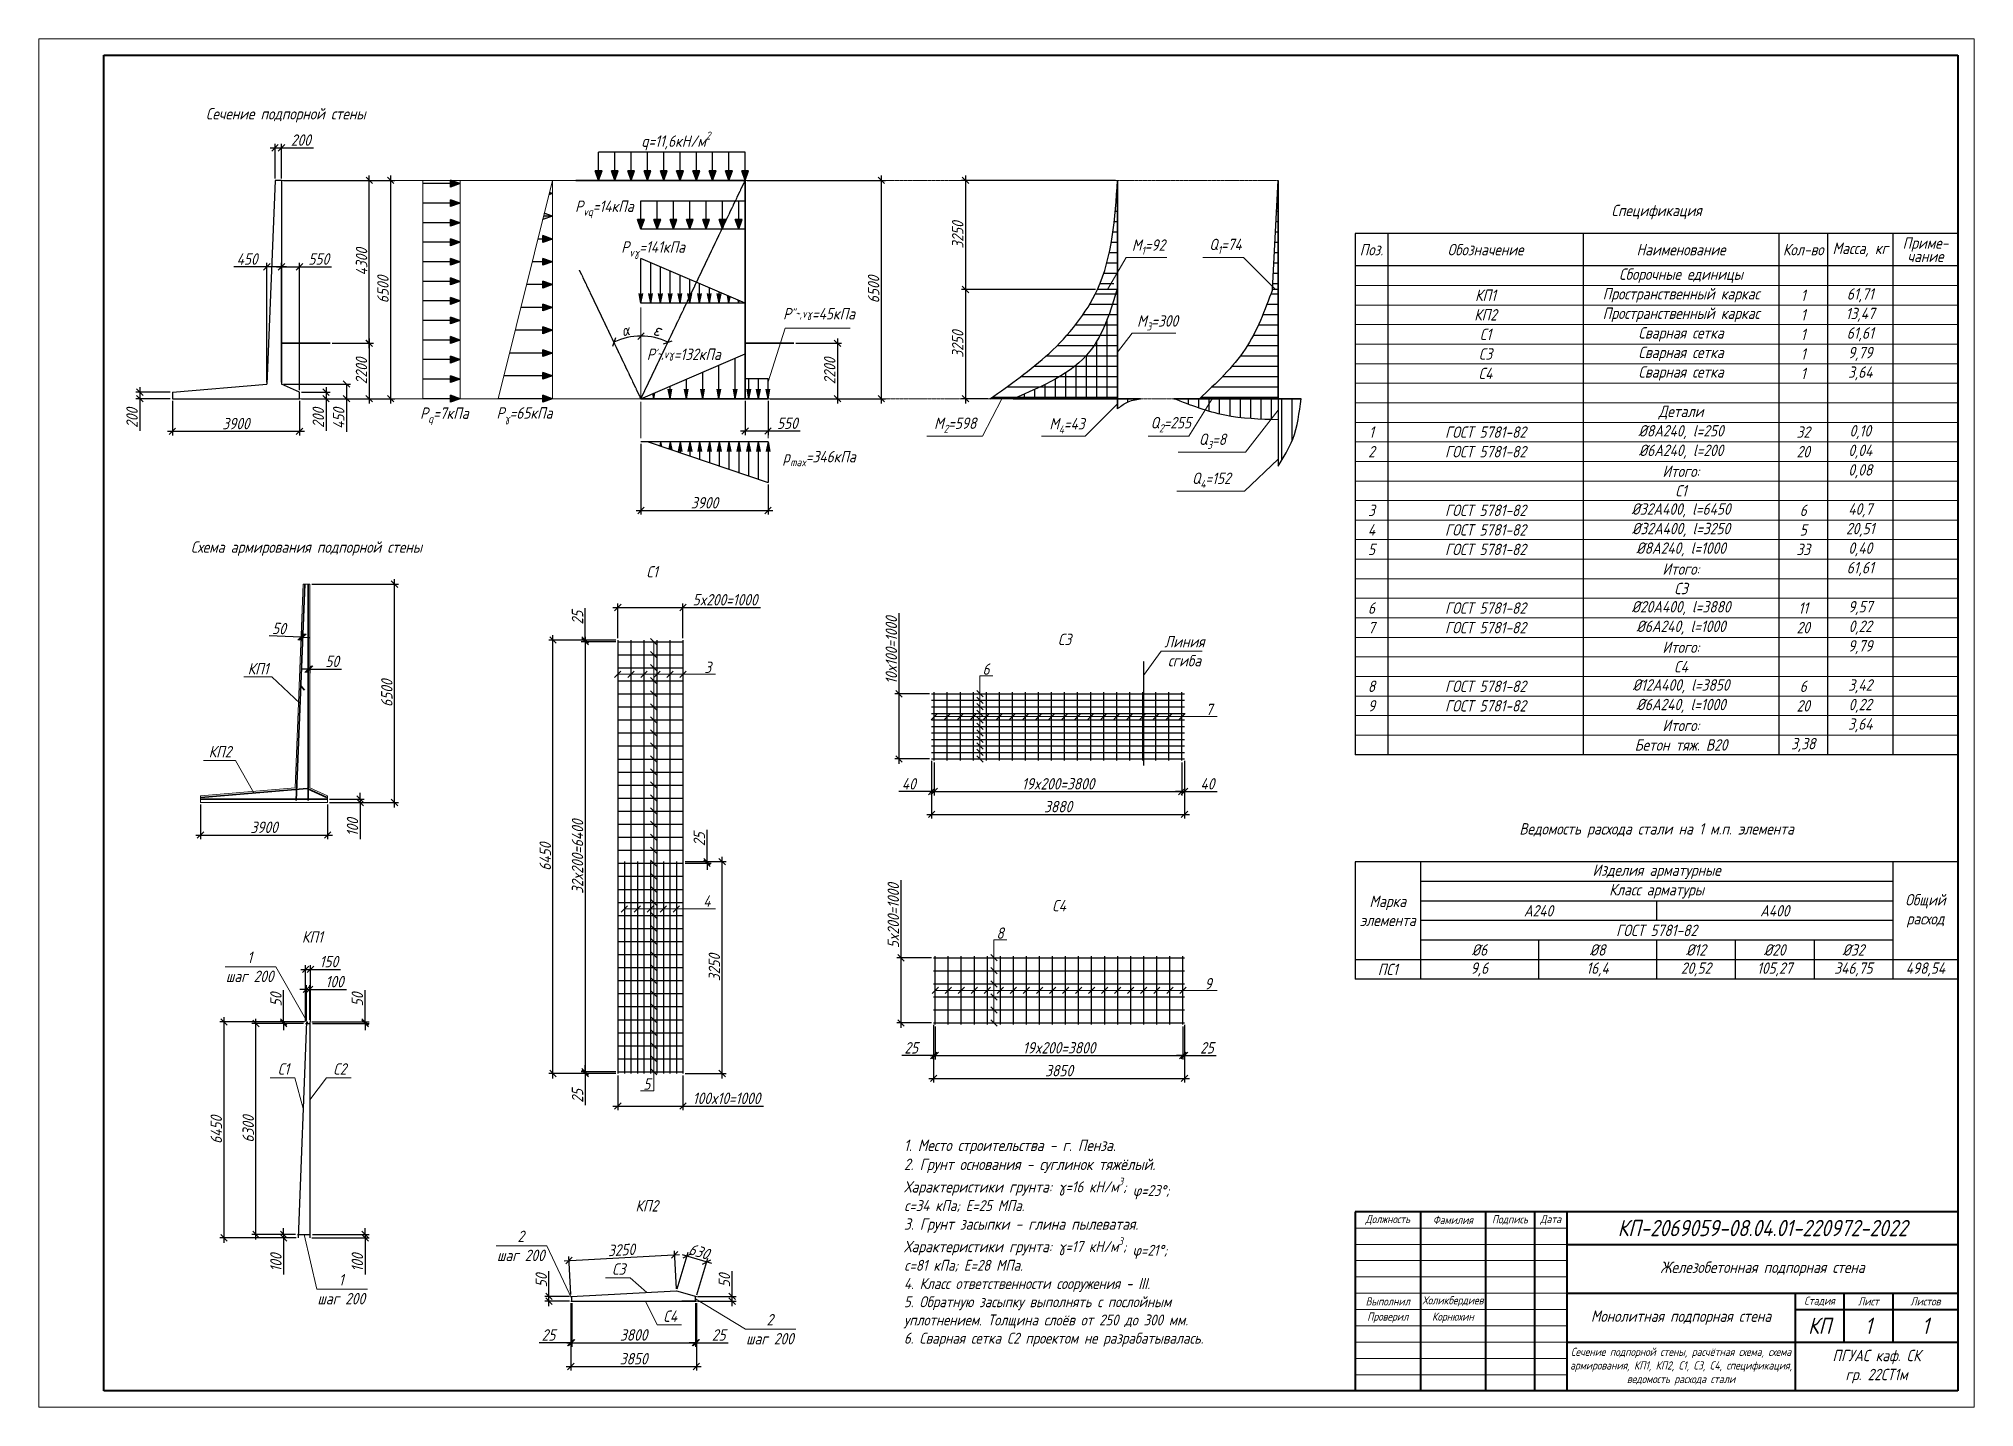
# Model space of a CAD drawing. Header units: millimetres. Extents: x -1004 to 900128, y -352756 to 107728.
# Drawn here: x 316183 to 375583, y -82638 to -40638 of the extents above; entities that cross this region are included whole.
import ezdxf

# ---------------------------------------------------------------- set-up
doc = ezdxf.new("R2010")
doc.units = ezdxf.units.MM
doc.linetypes.add('ACAD_ISO02W100', pattern=[15, 12, -3])
doc.linetypes.add('ACAD_ISO04W100', pattern=[30, 24, -3, 0, -3])
for name, color, linetype, lineweight in [('axles', 152, 'ACAD_ISO04W100', 20), ('basic', 95, 'Continuous', 30), ('frame', 173, 'Continuous', 40), ('hatch', 117, 'ACAD_ISO02W100', 25), ('size', 45, 'Continuous', 20), ('text', 13, 'Continuous', 20), ('thick', 42, 'Continuous', 35), ('thin', 153, 'Continuous', 18)]:
    doc.layers.add(name, color=color, linetype=linetype, lineweight=lineweight)
doc.styles.add('Structures', font='isocpeur.ttf', dxfattribs={"width": 0.85, "oblique": 15})
doc.styles.add('structures 2.5', font='isocpeur.ttf', dxfattribs={"width": 0.85, "oblique": 15, "height": 2.5})
doc.styles.add('structures 5', font='isocpeur.ttf', dxfattribs={"width": 0.85, "oblique": 15, "height": 5})
doc.dimstyles.new('structures 3.5', dxfattribs={"dimtxt": 3.5, "dimasz": 2, "dimexe": 1.25, "dimexo": 0.625, "dimtad": 1, "dimtxsty": 'Structures', "dimblk": 'OBLIQUE', "dimcen": 2.5, "dimdle": 1.5, "dimadec": 0, "dimazin": 0, "dimtfac": 1, "dimtmove": 0, "dimatfit": 3, "dimfxl": 1, "dimarcsym": 0})
doc.dimstyles.new('structures 3.5 50', dxfattribs={"dimtxt": 3.5, "dimasz": 2, "dimexe": 1.25, "dimexo": 0.625, "dimtad": 1, "dimlfac": 0.5, "dimtxsty": 'Structures', "dimblk": 'OBLIQUE', "dimcen": 2.5, "dimdle": 1.5, "dimadec": 0, "dimazin": 0, "dimtfac": 1, "dimtmove": 0, "dimatfit": 3, "dimfxl": 1, "dimarcsym": 0})
pattern_1 = [(90, (254042.02, -56721.5), (-317.5, 0), [])]

msp = doc.modelspace()

# ---------------------------------------------------------------- texts
at = {"layer": 'text'}
for s, insert, char_height, width, attachment_point, style in [('Сечение подпорной стены', (323764.76, -42988.332), 350, 5622.78125, 5, 'Structures'), ('\\A1;q=11,6кН/м{\\H0.7x;\\S2^ ;}', (335736.472, -43774.834), 350, 2511.65502, 5, 'structures 5'), ('\\A1;P{\\H0.7x;\\S^ vq;\\H1.42857x;=14кПа}', (333542.855, -45838.963), 350, 878.35728, 5, 'structures 5'), ('Спецификация', (365833.024, -45956.189), 350, 5622.78125, 5, 'Structures'), ('\\A1;P{\\H0.7x;\\S^ vγ;\\H1.42857x;=141кПа}', (335037.654, -47088.54), 350, 878.35728, 5, 'structures 5'), ('\\A1;M{\\H0.7x;\\S^ 1;}=92', (350241.886, -47030.878), 350, 1401.58392, 5, 'structures 5'), ('\\A1;Q{\\H0.7x;\\S^ 1;}=74', (352602.642, -47011.499), 350, 1401.58392, 5, 'structures 5'), ('Масса, кг', (372083.024, -47111.417), 350, 2000, 5, 'Structures'), ('\\pxsm0.7;Приме-\\Pчание', (374083.024, -47111.417), 350, 2000, 5, 'Structures'), ('Поз.', (357083.024, -47111.417), 350, 1000, 5, 'Structures'), ('Обозначение', (360583.024, -47111.417), 350, 6000, 5, 'Structures'), ('Наименование', (366583.024, -47111.417), 350, 6000, 5, 'Structures'), ('Кол-во', (370333.024, -47111.417), 350, 1500, 5, 'Structures'), ('Сборочные единицы', (366583.024, -47911.417), 350, 6000, 5, 'Structures'), ('КП1', (360583.024, -48511.417), 350, 6000, 5, 'Structures'), ('Пространственный каркас', (366583.024, -48511.417), 350, 6000, 5, 'Structures'), ('1', (370333.024, -48511.417), 350, 1500, 5, 'Structures'), ('61,71', (372083.024, -48511.417), 350, 2000, 5, 'Structures'), ('\\A1;P{\\H0.7x;\\S"~,vγ;\\H1.42857x;=45кПа}', (340130.296, -49115.208), 350, 878.35728, 5, 'structures 5'), ('\\A1;M{\\H0.7x;\\S^ 3;}=300', (350519.022, -49357.869), 350, 1401.58392, 5, 'structures 5'), ('КП2', (360583.024, -49111.417), 350, 6000, 5, 'Structures'), ('Пространственный каркас', (366583.024, -49111.417), 350, 6000, 5, 'Structures'), ('1', (370333.024, -49111.417), 350, 1500, 5, 'Structures'), ('13,47', (372083.024, -49111.417), 350, 2000, 5, 'Structures'), ('С1', (360583.024, -49711.417), 350, 6000, 5, 'Structures'), ('Сварная сетка', (366583.024, -49711.417), 350, 6000, 5, 'Structures'), ('1', (370333.024, -49711.417), 350, 1500, 5, 'Structures'), ('61,61', (372083.024, -49711.417), 350, 2000, 5, 'Structures'), ("\\A1;P{\\H0.7x;\\S'~,vγ;\\H1.42857x;=132кПа}", (335979.789, -50358.777), 350, 878.35728, 5, 'structures 5'), ('С3', (360583.024, -50311.417), 350, 6000, 5, 'Structures'), ('Сварная сетка', (366583.024, -50311.417), 350, 6000, 5, 'Structures'), ('1', (370333.024, -50311.417), 350, 1500, 5, 'Structures'), ('9,79', (372083.024, -50311.417), 350, 2000, 5, 'Structures'), ('С4', (360583.024, -50911.417), 350, 6000, 5, 'Structures'), ('Сварная сетка', (366583.024, -50911.417), 350, 6000, 5, 'Structures'), ('1', (370333.024, -50911.417), 350, 1500, 5, 'Structures'), ('3,64', (372083.024, -50911.417), 350, 2000, 5, 'Structures'), ('\\A1;P{\\H0.7x;\\S^ q;\\H1.42857x;=7кПа}', (328632.457, -52189.256), 350, 1905.54601, 5, 'structures 5'), ('\\A1;P{\\H0.67083x;\\S^ γ;}=65кПа', (331090.446, -52175.92), 350, 1953.35942, 5, 'structures 5'), ('\\A1;M{\\H0.7x;\\S^ 2;}=598', (344308.683, -52497.114), 350, 1514.96707, 5, 'structures 5'), ('\\A1;Q{\\H0.7x;\\S^ 2;}=255', (350925.144, -52481.499), 350, 1401.58392, 5, 'structures 5'), ('Детали', (366583.024, -52111.417), 350, 6000, 5, 'Structures'), ('\\A1;M{\\H0.7x;\\S^ 4;}=43', (347739.022, -52515.126), 350, 1401.58392, 5, 'structures 5'), ('\\A1;\\pxt3;Q{\\H0.7x;\\S^ 3;}=8', (352201.493, -52990.601), 350, 1401.58392, 5, 'structures 5'), ('1', (357083.024, -52711.417), 350, 1000, 5, 'Structures'), ('ГОСТ 5781-82', (360583.024, -52711.417), 350, 6000, 5, 'Structures'), ('%%C8А240, l=250', (366583.024, -52711.417), 350, 6000, 5, 'Structures'), ('32', (370333.024, -52711.417), 350, 1500, 5, 'Structures'), ('0,10', (372083.024, -52711.417), 350, 2000, 5, 'Structures'), ('\\A1;p{\\H0.7x;\\S^ max;}=346кПа', (340138.116, -53522.685), 350, 1724.15503, 5, 'structures 5'), ('2', (357083.024, -53311.417), 350, 1000, 5, 'Structures'), ('ГОСТ 5781-82', (360583.024, -53311.417), 350, 6000, 5, 'Structures'), ('%%C6А240, l=200', (366583.024, -53311.417), 350, 6000, 5, 'Structures'), ('20', (370333.024, -53311.417), 350, 1500, 5, 'Structures'), ('0,04', (372083.024, -53311.417), 350, 2000, 5, 'Structures'), ('\\A1;\\pxt3;Q{\\H0.7x;\\S^ 4;}=152', (352167.135, -54188.027), 350, 1401.58392, 5, 'structures 5'), ('Итого:', (366583.024, -53911.417), 350, 6000, 5, 'Structures'), ('0,08', (372083.024, -53911.417), 350, 2000, 5, 'Structures'), ('С1', (366583.024, -54511.417), 350, 6000, 5, 'Structures'), ('3', (357083.024, -55111.417), 350, 1000, 5, 'Structures'), ('ГОСТ 5781-82', (360583.024, -55111.417), 350, 6000, 5, 'Structures'), ('%%C32А400, l=6450', (366583.024, -55111.417), 350, 6000, 5, 'Structures'), ('6', (370333.024, -55111.417), 350, 1500, 5, 'Structures'), ('40,7', (372083.024, -55111.417), 350, 2000, 5, 'Structures'), ('4', (357083.024, -55711.417), 350, 1000, 5, 'Structures'), ('ГОСТ 5781-82', (360583.024, -55711.417), 350, 6000, 5, 'Structures'), ('%%C32А400, l=3250', (366583.024, -55711.417), 350, 6000, 5, 'Structures'), ('5', (370333.024, -55711.417), 350, 1500, 5, 'Structures'), ('20,51', (372083.024, -55711.417), 350, 2000, 5, 'Structures'), ('Схема армирования подпорной стены', (324399.676, -56285.863), 350, 7305.86435, 5, 'Structures'), ('5', (357083.024, -56311.417), 350, 1000, 5, 'Structures'), ('ГОСТ 5781-82', (360583.024, -56311.417), 350, 6000, 5, 'Structures'), ('%%C8А240, l=1000', (366583.024, -56311.417), 350, 6000, 5, 'Structures'), ('33', (370333.024, -56311.417), 350, 1500, 5, 'Structures'), ('0,40', (372083.024, -56311.417), 350, 2000, 5, 'Structures'), ('С1', (335006.793, -56998.248), 350, 793.67855, 5, 'Structures'), ('Итого:', (366583.024, -56911.417), 350, 6000, 5, 'Structures'), ('61,61', (372083.024, -56911.417), 350, 2000, 5, 'Structures'), ('С3', (366583.024, -57511.417), 350, 6000, 5, 'Structures'), ('6', (357083.024, -58111.417), 350, 1000, 5, 'Structures'), ('ГОСТ 5781-82', (360583.024, -58111.417), 350, 6000, 5, 'Structures'), ('%%C20А400, l=3880', (366583.024, -58111.417), 350, 6000, 5, 'Structures'), ('11', (370333.024, -58111.417), 350, 1500, 5, 'Structures'), ('9,57', (372083.024, -58111.417), 350, 2000, 5, 'Structures'), ('7', (357083.024, -58711.417), 350, 1000, 5, 'Structures'), ('ГОСТ 5781-82', (360583.024, -58711.417), 350, 6000, 5, 'Structures'), ('%%C6А240, l=1000', (366583.024, -58711.417), 350, 6000, 5, 'Structures'), ('20', (370333.024, -58711.417), 350, 1500, 5, 'Structures'), ('0,22', (372083.024, -58711.417), 350, 2000, 5, 'Structures'), ('С3', (347666.461, -59073.089), 350, 793.67855, 5, 'Structures'), ('Линия \\Pсгиба', (351345.102, -59432.143), 350, 1343.47738, 5, 'Structures'), ('Итого:', (366583.024, -59311.417), 350, 6000, 5, 'Structures'), ('9,79', (372083.024, -59311.417), 350, 2000, 5, 'Structures'), ('КП1', (322915.802, -59973.761), 350, 793.67855, 5, 'Structures'), ('3', (336714.657, -59928.962), 350, 793.67855, 5, 'Structures'), ('6', (345254.986, -59984.872), 350, 350, 5, 'Structures'), ('С4', (366583.024, -59911.417), 350, 6000, 5, 'Structures'), ('8', (357083.024, -60511.417), 350, 1000, 5, 'Structures'), ('ГОСТ 5781-82', (360583.024, -60511.417), 350, 6000, 5, 'Structures'), ('%%C12А400, l=3850', (366583.024, -60511.417), 350, 6000, 5, 'Structures'), ('6', (370333.024, -60511.417), 350, 1500, 5, 'Structures'), ('3,42', (372083.024, -60511.417), 350, 2000, 5, 'Structures'), ('7', (352099.001, -61222.551), 350, 793.67855, 5, 'Structures'), ('9', (357083.024, -61111.417), 350, 1000, 5, 'Structures'), ('ГОСТ 5781-82', (360583.024, -61111.417), 350, 6000, 5, 'Structures'), ('%%C6А240, l=1000', (366583.024, -61111.417), 350, 6000, 5, 'Structures'), ('20', (370333.024, -61111.417), 350, 1500, 5, 'Structures'), ('0,22', (372083.024, -61111.417), 350, 2000, 5, 'Structures'), ('Итого:', (366583.024, -61711.417), 350, 6000, 5, 'Structures'), ('3,64', (372083.024, -61711.417), 350, 2000, 5, 'Structures'), ('КП2', (321746.752, -62518.987), 350, 793.67855, 5, 'Structures'), ('Бетон тяж. B20', (366583.024, -62311.417), 350, 6000, 5, 'Structures'), ('3,38', (370333.024, -62311.417), 350, 1500, 5, 'Structures'), ('Ведомость расхода стали на 1 м.п. элемента', (365833.024, -64933.9), 350, 9598.9197, 5, 'Structures'), ('Изделия арматурные', (365833.024, -66201.417), 350, 14500, 5, 'Structures'), ('4', (336687.029, -67103.733), 350, 793.67855, 5, 'Structures'), ('С4', (347496.461, -67242.103), 350, 793.67855, 5, 'Structures'), ('Марка элемента', (357583.024, -67401.417), 350, 2000, 5, 'Structures'), ('Класс арматуры', (365833.024, -66801.417), 350, 14500, 5, 'Structures'), ('Общий расход', (374083.024, -67401.417), 350, 2000, 5, 'Structures'), ('А240', (362208.024, -67401.417), 350, 7250, 5, 'Structures'), ('А400', (369458.024, -67401.417), 350, 7250, 5, 'Structures'), ('КП1', (324580.76, -68204.282), 350, 793.67855, 5, 'Structures'), ('8', (345684.986, -68086.957), 350, 350, 5, 'Structures'), ('ГОСТ 5781-82', (365833.024, -68001.417), 350, 14500, 5, 'Structures'), ('1\\Pшаг 200', (322657.451, -69121.377), 350, 2180.48095, 5, 'Structures'), ('%%C6', (360395.524, -68601.417), 350, 3625, 5, 'Structures'), ('%%C8', (364020.524, -68601.417), 350, 3625, 5, 'Structures'), ('%%C12', (367041.024, -68601.417), 350, 2416, 5, 'Structures'), ('%%C20', (369457.024, -68601.417), 350, 2416, 5, 'Structures'), ('%%C32', (371873.024, -68601.417), 350, 2416, 5, 'Structures'), ('9', (352072.823, -69638.938), 350, 793.67855, 5, 'Structures'), ('ПС1', (357583.024, -69201.417), 350, 2000, 5, 'Structures'), ('9,6', (360395.524, -69201.417), 350, 3625, 5, 'Structures'), ('16,4', (364020.524, -69201.417), 350, 3625, 5, 'Structures'), ('20,52', (367041.024, -69201.417), 350, 2416, 5, 'Structures'), ('105,27', (369457.024, -69201.417), 350, 2416, 5, 'Structures'), ('346,75', (371873.024, -69201.417), 350, 2416, 5, 'Structures'), ('498,54', (374083.024, -69201.417), 350, 2000, 5, 'Structures'), ('С1', (323693.214, -72254.733), 350, 793.67855, 5, 'Structures'), ('С2', (325423.423, -72254.733), 350, 793.67855, 5, 'Structures'), ('5', (334843.707, -72719.896), 350, 350, 5, 'Structures'), ('\\A1;1. Место строительства - г. Пенза.\\P2. Грунт основания - суглинок тяжёлый.\\PХарактеристики грунта: {\\H0.95833x;γ=16 кН/м\\H0.7x;\\S3^ ;\\H1.42857x;; \\A0;φ=23%%D; \\Pc=34 кПа; E=25 МПа.\\P}3. Грунт засыпки - глина пылеватая.\\PХарактеристики грунта: {\\H0.95833x;γ=17 кН/м\\H0.7x;\\S3^ ;\\H1.42857x;; \\A0;φ=21%%D; \\Pc=81 кПа; E=28 МПа.\\P4. Класс ответственности сооружения - III.\\P5. Обратную засыпку выполнять с послойным уплотнением. Толщина слоёв от 250 до 300 мм.\\P6. Сварная сетка С2 проектом не разрабатывалась.}', (342736.667, -77599.707), 350, 9693.35693, 4, 'Structures'), ('КП2', (334842.674, -76455.39), 350, 793.67855, 5, 'Structures'), ('2\\Pшаг 200', (330977.402, -77684.282), 350, 2180.48095, 5, 'Structures'), ('Должность', (357583.024, -76888.018), 250, 1859.40606, 5, 'structures 2.5'), ('Фамилия', (359583.024, -76888.018), 250, 1812.24194, 5, 'structures 2.5'), ('Подпись', (361333.024, -76888.018), 250, 1359.18156, 5, 'structures 2.5'), ('Дата', (362583.024, -76888.018), 250, 882.53911, 5, 'structures 2.5'), ('КП-2069059-08.04.01-220972-2022', (369083.024, -77138.018), 500, 11741.42873, 5, 'structures 2.5'), ('С3', (333983.651, -78395.155), 350, 793.67855, 5, 'Structures'), ('Железобетонная подпорная стена', (369083.024, -78388.018), 350, 12000, 5, 'Structures'), ('1\\Pшаг 200', (325466.662, -79013.422), 350, 2180.48095, 5, 'Structures'), ('Выполнил', (357583.024, -79388.018), 250, 1859.40647, 5, 'structures 2.5'), ('Холикбердиев', (359583.024, -79388.018), 250, 2000, 5, 'Structures'), ('Стадия', (370833.024, -79388.018), 250, 1352.9954, 5, 'structures 2.5'), ('Лист', (372333.024, -79388.018), 250, 1306.04815, 5, 'structures 2.5'), ('Листов', (374083.024, -79388.018), 250, 1733.57299, 5, 'structures 2.5'), ('С4', (335563.205, -79843.099), 350, 793.67855, 5, 'Structures'), ('2\\Pшаг 200', (338621.27, -80242.277), 350, 2180.48095, 5, 'Structures'), ('Проверил', (357583.024, -79888.018), 250, 1882.98853, 5, 'structures 2.5'), ('Корнюхин', (359583.024, -79888.018), 250, 2000, 5, 'Structures'), ('Монолитная подпорная стена', (366583.024, -79888.018), 350, 7000, 5, 'Structures'), ('КП', (370833.024, -80138.018), 500, 1329.52177, 5, 'structures 2.5'), ('1', (372333.024, -80138.018), 500, 1376.46862, 5, 'structures 2.5'), ('1', (374083.024, -80138.018), 500, 1780.52024, 5, 'structures 2.5'), ('Сечение подпорной стены, расчётная схема, схема армирования, КП1, КП2, С1, С3, С4, спецификация, ведомость расхода стали', (366583.024, -81388.018), 250, 6914.26293, 5, 'structures 2.5'), ('ПГУАС каф. СК \\Pгр. 22СТ1м', (372583.024, -81388.018), 350, 4533.45828, 5, 'structures 2.5')]:
    msp.add_mtext(s, dxfattribs=dict(at, insert=insert, char_height=char_height, width=width, attachment_point=attachment_point, style=style))

# ---------------------------------------------------------------- blocks, each defined once
blk = doc.blocks.new('_Oblique')
at = {"color": 0, "linetype": 'ByBlock', "lineweight": -2}
blk.add_line((-0.5, -0.5), (0.5, 0.5), dxfattribs=at)
blk = doc.blocks.new('*D533')
at = {"layer": 'Defpoints', "color": 0, "transparency": 16777216}
for p in [(339361, -49986), (338565, -51686), (340695, -51686)]:
    blk.add_point(p, dxfattribs=at)
at = {"layer": 'size', "color": 0, "lineweight": -2, "transparency": 16777216}
for p, q in [((340695, -49836), (340695, -51836)), ((339423, -49986), (340820, -49986)), ((338628, -51686), (340820, -51686))]:
    blk.add_line(p, q, dxfattribs=at)
at = {"layer": 'size', "color": 0, "lineweight": -2, "transparency": 16777216, "xscale": 200, "yscale": 200, "zscale": 200}
for p, rotation in [((340695, -49986), 90), ((340695, -51686), 270)]:
    blk.add_blockref('_Oblique', p, dxfattribs=dict(at, rotation=rotation))
at = {"layer": 'size', "color": 0, "transparency": 16777216, "insert": (340458, -50836), "char_height": 350, "attachment_point": 5, "rotation": 90, "style": 'Structures'}
blk.add_mtext('2200', dxfattribs=at)
blk = doc.blocks.new('*D534')
at = {"layer": 'Defpoints', "color": 0, "transparency": 16777216}
for p in [(337865, -51686), (338565, -51686), (338565, -52676)]:
    blk.add_point(p, dxfattribs=at)
at = {"layer": 'size', "color": 0, "lineweight": -2, "transparency": 16777216}
for p, q in [((337865, -51749), (337865, -52801)), ((338565, -51749), (338565, -52801)), ((337715, -52676), (338565, -52676)), ((338565, -52676), (339549, -52676))]:
    blk.add_line(p, q, dxfattribs=at)
at = {"layer": 'size', "color": 0, "lineweight": -2, "transparency": 16777216, "xscale": 200, "yscale": 200, "zscale": 200, "rotation": 180}
blk.add_blockref('_Oblique', (337865, -52676), dxfattribs=at)
at = {"layer": 'size', "color": 0, "lineweight": -2, "transparency": 16777216, "xscale": 200, "yscale": 200, "zscale": 200}
blk.add_blockref('_Oblique', (338565, -52676), dxfattribs=at)
at = {"layer": 'size', "color": 0, "transparency": 16777216, "insert": (339157, -52438), "char_height": 350, "attachment_point": 5, "style": 'Structures'}
blk.add_mtext('550', dxfattribs=at)
blk = doc.blocks.new('*D535')
at = {"layer": 'Defpoints', "color": 0, "transparency": 16777216}
for p in [(337865, -44986), (342042, -44986), (338565, -51686)]:
    blk.add_point(p, dxfattribs=at)
at = {"layer": 'size', "color": 0, "lineweight": -2, "transparency": 16777216}
for p, q in [((337928, -44986), (342167, -44986)), ((342042, -51836), (342042, -44836)), ((338628, -51686), (342167, -51686))]:
    blk.add_line(p, q, dxfattribs=at)
at = {"layer": 'size', "color": 0, "lineweight": -2, "transparency": 16777216, "xscale": 200, "yscale": 200, "zscale": 200}
for p, rotation in [((342042, -44986), 90), ((342042, -51686), 270)]:
    blk.add_blockref('_Oblique', p, dxfattribs=dict(at, rotation=rotation))
at = {"layer": 'size', "color": 0, "transparency": 16777216, "insert": (341804, -48336), "char_height": 350, "attachment_point": 5, "rotation": 90, "style": 'Structures'}
blk.add_mtext('6500', dxfattribs=at)
blk = doc.blocks.new('*D536')
at = {"layer": 'Defpoints', "color": 0, "transparency": 16777216}
for p in [(337865, -44986), (334665, -48885), (334950, -49785), (334665, -51686), (334665, -51686)]:
    blk.add_point(p, dxfattribs=at)
at = {"layer": 'size', "color": 0, "lineweight": -2, "transparency": 16777216}
blk.add_arc((334665, -51686), 1922, 64.4703, 90, dxfattribs=at)
at = {"layer": 'size', "color": 0, "lineweight": -2, "transparency": 16777216, "xscale": 200, "yscale": 200, "zscale": 200}
for p, rotation in [((334665, -49764), 179.9999999999999), ((335493, -49952), 334.4703020094671)]:
    blk.add_blockref('_Oblique', p, dxfattribs=dict(at, rotation=rotation))
at = {"layer": 'size', "color": 0, "transparency": 16777216, "insert": (335168, -49571), "char_height": 350, "attachment_point": 5, "rotation": 346.62447, "style": 'Structures'}
blk.add_mtext('{\\H1.08333x;ε}', dxfattribs=at)
blk = doc.blocks.new('*D537')
at = {"layer": 'Defpoints', "color": 0, "transparency": 16777216}
for p in [(331465, -44986), (334665, -45236), (334381, -49785), (334665, -51686), (334665, -51686)]:
    blk.add_point(p, dxfattribs=at)
at = {"layer": 'size', "color": 0, "lineweight": -2, "transparency": 16777216}
blk.add_arc((334665, -51686), 1922, 90, 115.5297, dxfattribs=at)
at = {"layer": 'size', "color": 0, "lineweight": -2, "transparency": 16777216, "xscale": 200, "yscale": 200, "zscale": 200}
for p, rotation in [((333837, -49952), 205.5296979905329), ((334665, -49764), 359.9999999999995)]:
    blk.add_blockref('_Oblique', p, dxfattribs=dict(at, rotation=rotation))
at = {"layer": 'size', "color": 0, "transparency": 16777216, "insert": (334190, -49587), "char_height": 350, "width": 756.43, "attachment_point": 5, "rotation": 12.76485, "style": 'Structures'}
blk.add_mtext('{\\H0.95833x;α}', dxfattribs=at)
blk = doc.blocks.new('*D538')
at = {"layer": 'Defpoints', "color": 0, "transparency": 16777216}
for p in [(334665, -53013), (338565, -54255), (338565, -55118)]:
    blk.add_point(p, dxfattribs=at)
at = {"layer": 'size', "color": 0, "lineweight": -2, "transparency": 16777216}
for p, q in [((334665, -53075), (334665, -55243)), ((338565, -54317), (338565, -55243)), ((334515, -55118), (338715, -55118))]:
    blk.add_line(p, q, dxfattribs=at)
at = {"layer": 'size', "color": 0, "lineweight": -2, "transparency": 16777216, "xscale": 200, "yscale": 200, "zscale": 200, "rotation": 180}
blk.add_blockref('_Oblique', (334665, -55118), dxfattribs=at)
at = {"layer": 'size', "color": 0, "lineweight": -2, "transparency": 16777216, "xscale": 200, "yscale": 200, "zscale": 200}
blk.add_blockref('_Oblique', (338565, -55118), dxfattribs=at)
at = {"layer": 'size', "color": 0, "transparency": 16777216, "insert": (336615, -54880), "char_height": 350, "attachment_point": 5, "style": 'Structures'}
blk.add_mtext('3900', dxfattribs=at)
blk = doc.blocks.new('*D539')
at = {"layer": 'Defpoints', "color": 0, "transparency": 16777216}
for p in [(349290, -44986), (344622, -48336), (348672, -48336)]:
    blk.add_point(p, dxfattribs=at)
at = {"layer": 'size', "color": 0, "lineweight": -2, "transparency": 16777216}
for p, q in [((349228, -44986), (344497, -44986)), ((344622, -44836), (344622, -48486)), ((348610, -48336), (344497, -48336))]:
    blk.add_line(p, q, dxfattribs=at)
at = {"layer": 'size', "color": 0, "lineweight": -2, "transparency": 16777216, "xscale": 200, "yscale": 200, "zscale": 200}
for p, rotation in [((344622, -44986), 90), ((344622, -48336), 270)]:
    blk.add_blockref('_Oblique', p, dxfattribs=dict(at, rotation=rotation))
at = {"layer": 'size', "color": 0, "transparency": 16777216, "insert": (344385, -46661), "char_height": 350, "attachment_point": 5, "rotation": 90, "style": 'Structures'}
blk.add_mtext('3250', dxfattribs=at)
blk = doc.blocks.new('*D540')
at = {"layer": 'Defpoints', "color": 0, "transparency": 16777216}
for p in [(345212, -48336), (344622, -51686), (345375, -51686)]:
    blk.add_point(p, dxfattribs=at)
at = {"layer": 'size', "color": 0, "lineweight": -2, "transparency": 16777216}
for p, q in [((345150, -48336), (344497, -48336)), ((344622, -48186), (344622, -51836)), ((345313, -51686), (344497, -51686))]:
    blk.add_line(p, q, dxfattribs=at)
at = {"layer": 'size', "color": 0, "lineweight": -2, "transparency": 16777216, "xscale": 200, "yscale": 200, "zscale": 200}
for p, rotation in [((344622, -48336), 90), ((344622, -51686), 270)]:
    blk.add_blockref('_Oblique', p, dxfattribs=dict(at, rotation=rotation))
at = {"layer": 'size', "color": 0, "transparency": 16777216, "insert": (344385, -50011), "char_height": 350, "attachment_point": 5, "rotation": 90, "style": 'Structures'}
blk.add_mtext('3250', dxfattribs=at)
blk = doc.blocks.new('*D541')
at = {"layer": 'Defpoints', "color": 0, "transparency": 16777216}
for p in [(324185, -51486), (324185, -51686), (325000, -51686)]:
    blk.add_point(p, dxfattribs=at)
at = {"layer": 'size', "color": 0, "lineweight": -2, "transparency": 16777216}
for p, q in [((324247, -51486), (325125, -51486)), ((325000, -51336), (325000, -51686)), ((324247, -51686), (325125, -51686)), ((325000, -51686), (325000, -52670))]:
    blk.add_line(p, q, dxfattribs=at)
at = {"layer": 'size', "color": 0, "lineweight": -2, "transparency": 16777216, "xscale": 200, "yscale": 200, "zscale": 200}
for p, rotation in [((325000, -51486), 90), ((325000, -51686), 270)]:
    blk.add_blockref('_Oblique', p, dxfattribs=dict(at, rotation=rotation))
at = {"layer": 'size', "color": 0, "transparency": 16777216, "insert": (324763, -52278), "char_height": 350, "attachment_point": 5, "rotation": 90, "style": 'Structures'}
blk.add_mtext('200', dxfattribs=at)
blk = doc.blocks.new('*D542')
at = {"layer": 'Defpoints', "color": 0, "transparency": 16777216}
for p in [(320285, -51686), (324185, -51686), (324185, -52686)]:
    blk.add_point(p, dxfattribs=at)
at = {"layer": 'size', "color": 0, "lineweight": -2, "transparency": 16777216}
for p, q in [((320285, -51749), (320285, -52811)), ((324185, -51749), (324185, -52811)), ((320135, -52686), (324335, -52686))]:
    blk.add_line(p, q, dxfattribs=at)
at = {"layer": 'size', "color": 0, "lineweight": -2, "transparency": 16777216, "xscale": 200, "yscale": 200, "zscale": 200, "rotation": 180}
blk.add_blockref('_Oblique', (320285, -52686), dxfattribs=at)
at = {"layer": 'size', "color": 0, "lineweight": -2, "transparency": 16777216, "xscale": 200, "yscale": 200, "zscale": 200}
blk.add_blockref('_Oblique', (324185, -52686), dxfattribs=at)
at = {"layer": 'size', "color": 0, "transparency": 16777216, "insert": (322235, -52449), "char_height": 350, "attachment_point": 5, "style": 'Structures'}
blk.add_mtext('3900', dxfattribs=at)
blk = doc.blocks.new('*D543')
at = {"layer": 'Defpoints', "color": 0, "transparency": 16777216}
for p in [(320285, -51486), (319285, -51686), (320285, -51686)]:
    blk.add_point(p, dxfattribs=at)
at = {"layer": 'size', "color": 0, "lineweight": -2, "transparency": 16777216}
for p, q in [((320222, -51486), (319160, -51486)), ((319285, -51336), (319285, -51686)), ((320222, -51686), (319160, -51686)), ((319285, -51686), (319285, -52670))]:
    blk.add_line(p, q, dxfattribs=at)
at = {"layer": 'size', "color": 0, "lineweight": -2, "transparency": 16777216, "xscale": 200, "yscale": 200, "zscale": 200}
for p, rotation in [((319285, -51486), 90), ((319285, -51686), 270)]:
    blk.add_blockref('_Oblique', p, dxfattribs=dict(at, rotation=rotation))
at = {"layer": 'size', "color": 0, "transparency": 16777216, "insert": (319047, -52278), "char_height": 350, "attachment_point": 5, "rotation": 90, "style": 'Structures'}
blk.add_mtext('200', dxfattribs=at)
blk = doc.blocks.new('*D544')
at = {"layer": 'Defpoints', "color": 0, "transparency": 16777216}
for p in [(323635, -51236), (325629, -51236), (324185, -51686)]:
    blk.add_point(p, dxfattribs=at)
at = {"layer": 'size', "color": 0, "lineweight": -2, "transparency": 16777216}
for p, q in [((323697, -51236), (325754, -51236)), ((325629, -51236), (325629, -51836)), ((324247, -51686), (325754, -51686)), ((325629, -51686), (325629, -52700))]:
    blk.add_line(p, q, dxfattribs=at)
at = {"layer": 'size', "color": 0, "lineweight": -2, "transparency": 16777216, "xscale": 200, "yscale": 200, "zscale": 200}
for p, rotation in [((325629, -51236), 90), ((325629, -51686), 270)]:
    blk.add_blockref('_Oblique', p, dxfattribs=dict(at, rotation=rotation))
at = {"layer": 'size', "color": 0, "transparency": 16777216, "insert": (325391, -52293), "char_height": 350, "attachment_point": 5, "rotation": 90, "style": 'Structures'}
blk.add_mtext('450', dxfattribs=at)
blk = doc.blocks.new('*D545')
at = {"layer": 'Defpoints', "color": 0, "transparency": 16777216}
for p in [(323635, -44986), (326985, -44986), (324185, -51686)]:
    blk.add_point(p, dxfattribs=at)
at = {"layer": 'size', "color": 0, "lineweight": -2, "transparency": 16777216}
for p, q in [((323697, -44986), (327110, -44986)), ((326985, -51836), (326985, -44836)), ((324247, -51686), (327110, -51686))]:
    blk.add_line(p, q, dxfattribs=at)
at = {"layer": 'size', "color": 0, "lineweight": -2, "transparency": 16777216, "xscale": 200, "yscale": 200, "zscale": 200}
for p, rotation in [((326985, -44986), 90), ((326985, -51686), 270)]:
    blk.add_blockref('_Oblique', p, dxfattribs=dict(at, rotation=rotation))
at = {"layer": 'size', "color": 0, "transparency": 16777216, "insert": (326747, -48336), "char_height": 350, "attachment_point": 5, "rotation": 90, "style": 'Structures'}
blk.add_mtext('6500', dxfattribs=at)
blk = doc.blocks.new('*D546')
at = {"layer": 'Defpoints', "color": 0, "transparency": 16777216}
for p in [(324185, -47636), (323635, -51236), (324185, -51486)]:
    blk.add_point(p, dxfattribs=at)
at = {"layer": 'size', "color": 0, "lineweight": -2, "transparency": 16777216}
for p, q in [((323635, -51174), (323635, -47511)), ((324185, -51424), (324185, -47511)), ((323485, -47636), (324185, -47636)), ((324185, -47636), (325169, -47636))]:
    blk.add_line(p, q, dxfattribs=at)
at = {"layer": 'size', "color": 0, "lineweight": -2, "transparency": 16777216, "xscale": 200, "yscale": 200, "zscale": 200, "rotation": 180}
blk.add_blockref('_Oblique', (323635, -47636), dxfattribs=at)
at = {"layer": 'size', "color": 0, "lineweight": -2, "transparency": 16777216, "xscale": 200, "yscale": 200, "zscale": 200}
blk.add_blockref('_Oblique', (324185, -47636), dxfattribs=at)
at = {"layer": 'size', "color": 0, "transparency": 16777216, "insert": (324777, -47399), "char_height": 350, "attachment_point": 5, "style": 'Structures'}
blk.add_mtext('550', dxfattribs=at)
blk = doc.blocks.new('*D547')
at = {"layer": 'Defpoints', "color": 0, "transparency": 16777216}
for p in [(323185, -47636), (323185, -51236), (323635, -51236)]:
    blk.add_point(p, dxfattribs=at)
at = {"layer": 'size', "color": 0, "lineweight": -2, "transparency": 16777216}
for p, q in [((323185, -51174), (323185, -47511)), ((323635, -51174), (323635, -47511)), ((323185, -47636), (322171, -47636)), ((323785, -47636), (323185, -47636))]:
    blk.add_line(p, q, dxfattribs=at)
at = {"layer": 'size', "color": 0, "lineweight": -2, "transparency": 16777216, "xscale": 200, "yscale": 200, "zscale": 200, "rotation": 180}
blk.add_blockref('_Oblique', (323185, -47636), dxfattribs=at)
at = {"layer": 'size', "color": 0, "lineweight": -2, "transparency": 16777216, "xscale": 200, "yscale": 200, "zscale": 200}
blk.add_blockref('_Oblique', (323635, -47636), dxfattribs=at)
at = {"layer": 'size', "color": 0, "transparency": 16777216, "insert": (322578, -47399), "char_height": 350, "attachment_point": 5, "style": 'Structures'}
blk.add_mtext('450', dxfattribs=at)
blk = doc.blocks.new('*D548')
at = {"layer": 'Defpoints', "color": 0, "transparency": 16777216}
for p in [(323635, -43986), (323435, -44986), (323635, -44986)]:
    blk.add_point(p, dxfattribs=at)
at = {"layer": 'size', "color": 0, "lineweight": -2, "transparency": 16777216}
for p, q in [((323435, -44924), (323435, -43861)), ((323635, -44924), (323635, -43861)), ((323285, -43986), (323635, -43986)), ((323635, -43986), (324619, -43986))]:
    blk.add_line(p, q, dxfattribs=at)
at = {"layer": 'size', "color": 0, "lineweight": -2, "transparency": 16777216, "xscale": 200, "yscale": 200, "zscale": 200, "rotation": 180}
blk.add_blockref('_Oblique', (323435, -43986), dxfattribs=at)
at = {"layer": 'size', "color": 0, "lineweight": -2, "transparency": 16777216, "xscale": 200, "yscale": 200, "zscale": 200}
blk.add_blockref('_Oblique', (323635, -43986), dxfattribs=at)
at = {"layer": 'size', "color": 0, "transparency": 16777216, "insert": (324227, -43749), "char_height": 350, "attachment_point": 5, "style": 'Structures'}
blk.add_mtext('200', dxfattribs=at)
blk = doc.blocks.new('*D549')
at = {"layer": 'Defpoints', "color": 0, "transparency": 16777216}
for p in [(325130, -49986), (324335, -51686), (326325, -51686)]:
    blk.add_point(p, dxfattribs=at)
at = {"layer": 'size', "color": 0, "lineweight": -2, "transparency": 16777216}
for p, q in [((326325, -49836), (326325, -51836)), ((325193, -49986), (326450, -49986)), ((324397, -51686), (326450, -51686))]:
    blk.add_line(p, q, dxfattribs=at)
at = {"layer": 'size', "color": 0, "lineweight": -2, "transparency": 16777216, "xscale": 200, "yscale": 200, "zscale": 200}
for p, rotation in [((326325, -49986), 90), ((326325, -51686), 270)]:
    blk.add_blockref('_Oblique', p, dxfattribs=dict(at, rotation=rotation))
at = {"layer": 'size', "color": 0, "transparency": 16777216, "insert": (326087, -50836), "char_height": 350, "attachment_point": 5, "rotation": 90, "style": 'Structures'}
blk.add_mtext('2200', dxfattribs=at)
blk = doc.blocks.new('*D550')
at = {"layer": 'Defpoints', "color": 0, "transparency": 16777216}
for p in [(323635, -44986), (326329, -44986), (325130, -49986)]:
    blk.add_point(p, dxfattribs=at)
at = {"layer": 'size', "color": 0, "lineweight": -2, "transparency": 16777216}
for p, q in [((323697, -44986), (326454, -44986)), ((326329, -50136), (326329, -44836)), ((325193, -49986), (326454, -49986))]:
    blk.add_line(p, q, dxfattribs=at)
at = {"layer": 'size', "color": 0, "lineweight": -2, "transparency": 16777216, "xscale": 200, "yscale": 200, "zscale": 200}
for p, rotation in [((326329, -44986), 90), ((326329, -49986), 270)]:
    blk.add_blockref('_Oblique', p, dxfattribs=dict(at, rotation=rotation))
at = {"layer": 'size', "color": 0, "transparency": 16777216, "insert": (326091, -47486), "char_height": 350, "attachment_point": 5, "rotation": 90, "style": 'Structures'}
blk.add_mtext('4300', dxfattribs=at)
blk = doc.blocks.new('*D551')
at = {"layer": 'Defpoints', "color": 0, "transparency": 16777216}
for p in [(321150, -64077), (325050, -64077), (325050, -65077)]:
    blk.add_point(p, dxfattribs=at)
at = {"layer": 'size', "color": 0, "lineweight": -2, "transparency": 16777216}
for p, q in [((321150, -64139), (321150, -65202)), ((325050, -64139), (325050, -65202)), ((321000, -65077), (325200, -65077))]:
    blk.add_line(p, q, dxfattribs=at)
at = {"layer": 'size', "color": 0, "lineweight": -2, "transparency": 16777216, "xscale": 200, "yscale": 200, "zscale": 200, "rotation": 180}
blk.add_blockref('_Oblique', (321150, -65077), dxfattribs=at)
at = {"layer": 'size', "color": 0, "lineweight": -2, "transparency": 16777216, "xscale": 200, "yscale": 200, "zscale": 200}
blk.add_blockref('_Oblique', (325050, -65077), dxfattribs=at)
at = {"layer": 'size', "color": 0, "transparency": 16777216, "insert": (323100, -64839), "char_height": 350, "attachment_point": 5, "style": 'Structures'}
blk.add_mtext('3900', dxfattribs=at)
blk = doc.blocks.new('*D552')
at = {"layer": 'Defpoints', "color": 0, "transparency": 16777216}
for p in [(324246, -58725), (324296, -58727), (324235, -59001)]:
    blk.add_point(p, dxfattribs=at)
at = {"layer": 'size', "color": 0, "lineweight": -2, "transparency": 16777216}
for p, q in [((324243, -58787), (324230, -59126)), ((324293, -58789), (324280, -59128)), ((324235, -59001), (323260, -58962)), ((324285, -59003), (324235, -59001)), ((324285, -59003), (324484, -59011))]:
    blk.add_line(p, q, dxfattribs=at)
at = {"layer": 'size', "color": 0, "lineweight": -2, "transparency": 16777216, "xscale": 200, "yscale": 200, "zscale": 200}
for p, rotation in [((324235, -59001), 357.7093899573621), ((324285, -59003), 177.7093899573621)]:
    blk.add_blockref('_Oblique', p, dxfattribs=dict(at, rotation=rotation))
at = {"layer": 'size', "color": 0, "transparency": 16777216, "insert": (323557, -58737), "char_height": 350, "attachment_point": 5, "rotation": 357.70939, "style": 'Structures'}
blk.add_mtext('50', dxfattribs=at)
blk = doc.blocks.new('*D553')
at = {"layer": 'Defpoints', "color": 0, "transparency": 16777216}
for p in [(325050, -63977), (325050, -64077), (326050, -64077)]:
    blk.add_point(p, dxfattribs=at)
at = {"layer": 'size', "color": 0, "lineweight": -2, "transparency": 16777216}
for p, q in [((325112, -63977), (326175, -63977)), ((325112, -64077), (326175, -64077)), ((326050, -63977), (326050, -63777)), ((326050, -63977), (326050, -64077)), ((326050, -64077), (326050, -65201))]:
    blk.add_line(p, q, dxfattribs=at)
at = {"layer": 'size', "color": 0, "lineweight": -2, "transparency": 16777216, "xscale": 200, "yscale": 200, "zscale": 200}
for p, rotation in [((326050, -63977), 270), ((326050, -64077), 90)]:
    blk.add_blockref('_Oblique', p, dxfattribs=dict(at, rotation=rotation))
at = {"layer": 'size', "color": 0, "transparency": 16777216, "insert": (325812, -64839), "char_height": 350, "attachment_point": 5, "rotation": 90, "style": 'Structures'}
blk.add_mtext('100', dxfattribs=at)
blk = doc.blocks.new('*D554')
at = {"layer": 'Defpoints', "color": 0, "transparency": 16777216}
for p in [(324500, -57377), (327104, -57377), (325050, -64077)]:
    blk.add_point(p, dxfattribs=at)
at = {"layer": 'size', "color": 0, "lineweight": -2, "transparency": 16777216}
for p, q in [((324562, -57377), (327229, -57377)), ((327104, -64227), (327104, -57227)), ((325112, -64077), (327229, -64077))]:
    blk.add_line(p, q, dxfattribs=at)
at = {"layer": 'size', "color": 0, "lineweight": -2, "transparency": 16777216, "xscale": 200, "yscale": 200, "zscale": 200}
for p, rotation in [((327104, -57377), 90), ((327104, -64077), 270)]:
    blk.add_blockref('_Oblique', p, dxfattribs=dict(at, rotation=rotation))
at = {"layer": 'size', "color": 0, "transparency": 16777216, "insert": (326866, -60727), "char_height": 350, "attachment_point": 5, "rotation": 90, "style": 'Structures'}
blk.add_mtext('6500', dxfattribs=at)
blk = doc.blocks.new('*D555')
at = {"layer": 'Defpoints', "color": 0, "transparency": 16777216}
for p in [(324450, -59909), (324500, -59909), (324500, -59985)]:
    blk.add_point(p, dxfattribs=at)
at = {"layer": 'size', "color": 0, "lineweight": -2, "transparency": 16777216}
for p, q in [((324450, -59985), (324250, -59985)), ((324450, -59972), (324450, -60110)), ((324450, -59985), (324500, -59985)), ((324500, -59972), (324500, -60110)), ((324500, -59985), (325475, -59985))]:
    blk.add_line(p, q, dxfattribs=at)
at = {"layer": 'size', "color": 0, "lineweight": -2, "transparency": 16777216, "xscale": 200, "yscale": 200, "zscale": 200}
blk.add_blockref('_Oblique', (324450, -59985), dxfattribs=at)
at = {"layer": 'size', "color": 0, "lineweight": -2, "transparency": 16777216, "xscale": 200, "yscale": 200, "zscale": 200, "rotation": 180}
blk.add_blockref('_Oblique', (324500, -59985), dxfattribs=at)
at = {"layer": 'size', "color": 0, "transparency": 16777216, "insert": (325188, -59748), "char_height": 350, "attachment_point": 5, "style": 'Structures'}
blk.add_mtext('50', dxfattribs=at)
blk = doc.blocks.new('*D556')
at = {"layer": 'Defpoints', "color": 0, "transparency": 16777216}
for p in [(324525, -69198), (324375, -70862), (324525, -70862)]:
    blk.add_point(p, dxfattribs=at)
at = {"layer": 'size', "color": 0, "lineweight": -2, "transparency": 16777216}
for p, q in [((324225, -69198), (324525, -69198)), ((324375, -70800), (324375, -69073)), ((324525, -70800), (324525, -69073)), ((324525, -69198), (325449, -69198))]:
    blk.add_line(p, q, dxfattribs=at)
at = {"layer": 'size', "color": 0, "lineweight": -2, "transparency": 16777216, "xscale": 200, "yscale": 200, "zscale": 200, "rotation": 180}
blk.add_blockref('_Oblique', (324375, -69198), dxfattribs=at)
at = {"layer": 'size', "color": 0, "lineweight": -2, "transparency": 16777216, "xscale": 200, "yscale": 200, "zscale": 200}
blk.add_blockref('_Oblique', (324525, -69198), dxfattribs=at)
at = {"layer": 'size', "color": 0, "transparency": 16777216, "insert": (325087, -68960), "char_height": 350, "attachment_point": 5, "style": 'Structures'}
blk.add_mtext('150', dxfattribs=at)
blk = doc.blocks.new('*D557')
at = {"layer": 'Defpoints', "color": 0, "transparency": 16777216}
for p in [(323700, -70812), (324375, -70862), (324400, -70812)]:
    blk.add_point(p, dxfattribs=at)
at = {"layer": 'size', "color": 0, "lineweight": -2, "transparency": 16777216}
for p, q in [((323700, -70812), (323700, -69837)), ((324337, -70812), (323575, -70812)), ((324312, -70862), (323575, -70862)), ((323700, -70862), (323700, -70812)), ((323700, -70862), (323700, -71062))]:
    blk.add_line(p, q, dxfattribs=at)
at = {"layer": 'size', "color": 0, "lineweight": -2, "transparency": 16777216, "xscale": 200, "yscale": 200, "zscale": 200}
for p, rotation in [((323700, -70812), 270), ((323700, -70862), 90)]:
    blk.add_blockref('_Oblique', p, dxfattribs=dict(at, rotation=rotation))
at = {"layer": 'size', "color": 0, "transparency": 16777216, "insert": (323462, -70125), "char_height": 350, "attachment_point": 5, "rotation": 90, "style": 'Structures'}
blk.add_mtext('50', dxfattribs=at)
blk = doc.blocks.new('*D558')
at = {"layer": 'Defpoints', "color": 0, "transparency": 16777216}
for p in [(324500, -70812), (324525, -70862), (326200, -70812)]:
    blk.add_point(p, dxfattribs=at)
at = {"layer": 'size', "color": 0, "lineweight": -2, "transparency": 16777216}
for p, q in [((326200, -70812), (326200, -69837)), ((324562, -70812), (326325, -70812)), ((324587, -70862), (326325, -70862)), ((326200, -70862), (326200, -70812)), ((326200, -70862), (326200, -71062))]:
    blk.add_line(p, q, dxfattribs=at)
at = {"layer": 'size', "color": 0, "lineweight": -2, "transparency": 16777216, "xscale": 200, "yscale": 200, "zscale": 200}
for p, rotation in [((326200, -70812), 270), ((326200, -70862), 90)]:
    blk.add_blockref('_Oblique', p, dxfattribs=dict(at, rotation=rotation))
at = {"layer": 'size', "color": 0, "transparency": 16777216, "insert": (325962, -70125), "char_height": 350, "attachment_point": 5, "rotation": 90, "style": 'Structures'}
blk.add_mtext('50', dxfattribs=at)
blk = doc.blocks.new('*D559')
at = {"layer": 'Defpoints', "color": 0, "transparency": 16777216}
for p in [(324500, -69812), (324400, -70812), (324500, -70812)]:
    blk.add_point(p, dxfattribs=at)
at = {"layer": 'size', "color": 0, "lineweight": -2, "transparency": 16777216}
for p, q in [((324400, -69812), (324200, -69812)), ((324400, -70750), (324400, -69687)), ((324400, -69812), (324500, -69812)), ((324500, -70750), (324500, -69687)), ((324500, -69812), (325624, -69812))]:
    blk.add_line(p, q, dxfattribs=at)
at = {"layer": 'size', "color": 0, "lineweight": -2, "transparency": 16777216, "xscale": 200, "yscale": 200, "zscale": 200}
blk.add_blockref('_Oblique', (324400, -69812), dxfattribs=at)
at = {"layer": 'size', "color": 0, "lineweight": -2, "transparency": 16777216, "xscale": 200, "yscale": 200, "zscale": 200, "rotation": 180}
blk.add_blockref('_Oblique', (324500, -69812), dxfattribs=at)
at = {"layer": 'size', "color": 0, "transparency": 16777216, "insert": (325262, -69575), "char_height": 350, "attachment_point": 5, "style": 'Structures'}
blk.add_mtext('100', dxfattribs=at)
blk = doc.blocks.new('*D560')
at = {"layer": 'Defpoints', "color": 0, "transparency": 16777216}
for p in [(323700, -77437), (324125, -77337), (324150, -77437)]:
    blk.add_point(p, dxfattribs=at)
at = {"layer": 'size', "color": 0, "lineweight": -2, "transparency": 16777216}
for p, q in [((323700, -77337), (323700, -77137)), ((324062, -77337), (323575, -77337)), ((324087, -77437), (323575, -77437)), ((323700, -77337), (323700, -77437)), ((323700, -77437), (323700, -78562))]:
    blk.add_line(p, q, dxfattribs=at)
at = {"layer": 'size', "color": 0, "lineweight": -2, "transparency": 16777216, "xscale": 200, "yscale": 200, "zscale": 200}
for p, rotation in [((323700, -77337), 270), ((323700, -77437), 90)]:
    blk.add_blockref('_Oblique', p, dxfattribs=dict(at, rotation=rotation))
at = {"layer": 'size', "color": 0, "transparency": 16777216, "insert": (323462, -78200), "char_height": 350, "attachment_point": 5, "rotation": 90, "style": 'Structures'}
blk.add_mtext('100', dxfattribs=at)
blk = doc.blocks.new('*D561')
at = {"layer": 'Defpoints', "color": 0, "transparency": 16777216}
for p in [(324500, -77437), (324525, -77337), (326200, -77437)]:
    blk.add_point(p, dxfattribs=at)
at = {"layer": 'size', "color": 0, "lineweight": -2, "transparency": 16777216}
for p, q in [((326200, -77337), (326200, -77137)), ((324562, -77437), (326325, -77437)), ((324587, -77337), (326325, -77337)), ((326200, -77337), (326200, -77437)), ((326200, -77437), (326200, -78562))]:
    blk.add_line(p, q, dxfattribs=at)
at = {"layer": 'size', "color": 0, "lineweight": -2, "transparency": 16777216, "xscale": 200, "yscale": 200, "zscale": 200}
for p, rotation in [((326200, -77337), 270), ((326200, -77437), 90)]:
    blk.add_blockref('_Oblique', p, dxfattribs=dict(at, rotation=rotation))
at = {"layer": 'size', "color": 0, "transparency": 16777216, "insert": (325962, -78200), "char_height": 350, "attachment_point": 5, "rotation": 90, "style": 'Structures'}
blk.add_mtext('100', dxfattribs=at)
blk = doc.blocks.new('*D562')
at = {"layer": 'Defpoints', "color": 0, "transparency": 16777216}
for p in [(322851, -70862), (324375, -70862), (324125, -77337)]:
    blk.add_point(p, dxfattribs=at)
at = {"layer": 'size', "color": 0, "lineweight": -2, "transparency": 16777216}
for p, q in [((324312, -70862), (322726, -70862)), ((322851, -77487), (322851, -70712)), ((324062, -77337), (322726, -77337))]:
    blk.add_line(p, q, dxfattribs=at)
at = {"layer": 'size', "color": 0, "lineweight": -2, "transparency": 16777216, "xscale": 200, "yscale": 200, "zscale": 200}
for p, rotation in [((322851, -70862), 90), ((322851, -77337), 270)]:
    blk.add_blockref('_Oblique', p, dxfattribs=dict(at, rotation=rotation))
at = {"layer": 'size', "color": 0, "transparency": 16777216, "insert": (322613, -74100), "char_height": 350, "attachment_point": 5, "rotation": 90, "style": 'Structures'}
blk.add_mtext('6300', dxfattribs=at)
blk = doc.blocks.new('*D563')
at = {"layer": 'Defpoints', "color": 0, "transparency": 16777216}
for p in [(321871, -70812), (324400, -70812), (324150, -77437)]:
    blk.add_point(p, dxfattribs=at)
at = {"layer": 'size', "color": 0, "lineweight": -2, "transparency": 16777216}
for p, q in [((321871, -77587), (321871, -70662)), ((324337, -70812), (321746, -70812)), ((324087, -77437), (321746, -77437))]:
    blk.add_line(p, q, dxfattribs=at)
at = {"layer": 'size', "color": 0, "lineweight": -2, "transparency": 16777216, "xscale": 200, "yscale": 200, "zscale": 200}
for p, rotation in [((321871, -70812), 90), ((321871, -77437), 270)]:
    blk.add_blockref('_Oblique', p, dxfattribs=dict(at, rotation=rotation))
at = {"layer": 'size', "color": 0, "transparency": 16777216, "insert": (321633, -74125), "char_height": 350, "attachment_point": 5, "rotation": 90, "style": 'Structures'}
blk.add_mtext('6450', dxfattribs=at)
blk = doc.blocks.new('*D564')
at = {"layer": 'Defpoints', "color": 0, "transparency": 16777216}
for p in [(335702, -77958), (332515, -79235), (335761, -79062)]:
    blk.add_point(p, dxfattribs=at)
at = {"layer": 'size', "color": 0, "lineweight": -2, "transparency": 16777216}
for p, q in [((332307, -78140), (335852, -77950)), ((332512, -79173), (332450, -78007)), ((335757, -79000), (335695, -77834))]:
    blk.add_line(p, q, dxfattribs=at)
at = {"layer": 'size', "color": 0, "lineweight": -2, "transparency": 16777216, "xscale": 200, "yscale": 200, "zscale": 200}
for p, rotation in [((332456, -78132), 183.0603679133699), ((335702, -77958), 3.060367913369876)]:
    blk.add_blockref('_Oblique', p, dxfattribs=dict(at, rotation=rotation))
at = {"layer": 'size', "color": 0, "transparency": 16777216, "insert": (334066, -77808), "char_height": 350, "attachment_point": 5, "rotation": 3.06037, "style": 'Structures'}
blk.add_mtext('3250', dxfattribs=at)
blk = doc.blocks.new('*D565')
at = {"layer": 'Defpoints', "color": 0, "transparency": 16777216}
for p in [(336682, -78176), (335761, -79062), (336365, -79242)]:
    blk.add_point(p, dxfattribs=at)
at = {"layer": 'size', "color": 0, "lineweight": -2, "transparency": 16777216}
for p, q in [((335779, -79002), (336113, -77877)), ((335934, -77954), (336825, -78219)), ((336382, -79182), (336717, -78057))]:
    blk.add_line(p, q, dxfattribs=at)
at = {"layer": 'size', "color": 0, "lineweight": -2, "transparency": 16777216, "xscale": 200, "yscale": 200, "zscale": 200}
for p, rotation in [((336078, -77997), 163.4311708203997), ((336682, -78176), 343.4311708203997)]:
    blk.add_blockref('_Oblique', p, dxfattribs=dict(at, rotation=rotation))
at = {"layer": 'size', "color": 0, "transparency": 16777216, "insert": (336447, -77859), "char_height": 350, "attachment_point": 5, "rotation": 343.43117, "style": 'Structures'}
blk.add_mtext('630', dxfattribs=at)
blk = doc.blocks.new('*D566')
at = {"layer": 'Defpoints', "color": 0, "transparency": 16777216}
for p in [(332540, -79384), (336340, -79384), (336340, -80655)]:
    blk.add_point(p, dxfattribs=at)
at = {"layer": 'size', "color": 0, "lineweight": -2, "transparency": 16777216}
for p, q in [((332540, -79447), (332540, -80780)), ((336340, -79447), (336340, -80780)), ((332390, -80655), (336490, -80655))]:
    blk.add_line(p, q, dxfattribs=at)
at = {"layer": 'size', "color": 0, "lineweight": -2, "transparency": 16777216, "xscale": 200, "yscale": 200, "zscale": 200, "rotation": 180}
blk.add_blockref('_Oblique', (332540, -80655), dxfattribs=at)
at = {"layer": 'size', "color": 0, "lineweight": -2, "transparency": 16777216, "xscale": 200, "yscale": 200, "zscale": 200}
blk.add_blockref('_Oblique', (336340, -80655), dxfattribs=at)
at = {"layer": 'size', "color": 0, "transparency": 16777216, "insert": (334440, -80418), "char_height": 350, "attachment_point": 5, "style": 'Structures'}
blk.add_mtext('3800', dxfattribs=at)
blk = doc.blocks.new('*D567')
at = {"layer": 'Defpoints', "color": 0, "transparency": 16777216}
for p in [(336340, -79384), (336365, -79384), (336365, -80655)]:
    blk.add_point(p, dxfattribs=at)
at = {"layer": 'size', "color": 0, "lineweight": -2, "transparency": 16777216}
for p, q in [((336340, -79447), (336340, -80780)), ((336365, -79447), (336365, -80780)), ((336340, -80655), (336140, -80655)), ((336340, -80655), (336365, -80655)), ((336365, -80655), (337340, -80655))]:
    blk.add_line(p, q, dxfattribs=at)
at = {"layer": 'size', "color": 0, "lineweight": -2, "transparency": 16777216, "xscale": 200, "yscale": 200, "zscale": 200}
blk.add_blockref('_Oblique', (336340, -80655), dxfattribs=at)
at = {"layer": 'size', "color": 0, "lineweight": -2, "transparency": 16777216, "xscale": 200, "yscale": 200, "zscale": 200, "rotation": 180}
blk.add_blockref('_Oblique', (336365, -80655), dxfattribs=at)
at = {"layer": 'size', "color": 0, "transparency": 16777216, "insert": (337052, -80418), "char_height": 350, "attachment_point": 5, "style": 'Structures'}
blk.add_mtext('25', dxfattribs=at)
blk = doc.blocks.new('*D568')
at = {"layer": 'Defpoints', "color": 0, "transparency": 16777216}
for p in [(332515, -79384), (332540, -79384), (332515, -80655)]:
    blk.add_point(p, dxfattribs=at)
at = {"layer": 'size', "color": 0, "lineweight": -2, "transparency": 16777216}
for p, q in [((332515, -79447), (332515, -80780)), ((332540, -79447), (332540, -80780)), ((332515, -80655), (331539, -80655)), ((332540, -80655), (332515, -80655)), ((332540, -80655), (332740, -80655))]:
    blk.add_line(p, q, dxfattribs=at)
at = {"layer": 'size', "color": 0, "lineweight": -2, "transparency": 16777216, "xscale": 200, "yscale": 200, "zscale": 200}
blk.add_blockref('_Oblique', (332515, -80655), dxfattribs=at)
at = {"layer": 'size', "color": 0, "lineweight": -2, "transparency": 16777216, "xscale": 200, "yscale": 200, "zscale": 200, "rotation": 180}
blk.add_blockref('_Oblique', (332540, -80655), dxfattribs=at)
at = {"layer": 'size', "color": 0, "transparency": 16777216, "insert": (331827, -80418), "char_height": 350, "attachment_point": 5, "style": 'Structures'}
blk.add_mtext('25', dxfattribs=at)
blk = doc.blocks.new('*D569')
at = {"layer": 'Defpoints', "color": 0, "transparency": 16777216}
for p in [(332515, -79384), (336365, -79384), (336365, -81386)]:
    blk.add_point(p, dxfattribs=at)
at = {"layer": 'size', "color": 0, "lineweight": -2, "transparency": 16777216}
for p, q in [((332515, -79447), (332515, -81511)), ((336365, -79447), (336365, -81511)), ((332365, -81386), (336515, -81386))]:
    blk.add_line(p, q, dxfattribs=at)
at = {"layer": 'size', "color": 0, "lineweight": -2, "transparency": 16777216, "xscale": 200, "yscale": 200, "zscale": 200, "rotation": 180}
blk.add_blockref('_Oblique', (332515, -81386), dxfattribs=at)
at = {"layer": 'size', "color": 0, "lineweight": -2, "transparency": 16777216, "xscale": 200, "yscale": 200, "zscale": 200}
blk.add_blockref('_Oblique', (336365, -81386), dxfattribs=at)
at = {"layer": 'size', "color": 0, "transparency": 16777216, "insert": (334440, -81149), "char_height": 350, "attachment_point": 5, "style": 'Structures'}
blk.add_mtext('3850', dxfattribs=at)
blk = doc.blocks.new('*D570')
at = {"layer": 'Defpoints', "color": 0, "transparency": 16777216}
for p in [(331843, -79234), (332540, -79234), (332540, -79384)]:
    blk.add_point(p, dxfattribs=at)
at = {"layer": 'size', "color": 0, "lineweight": -2, "transparency": 16777216}
for p, q in [((331843, -79234), (331843, -78458)), ((332477, -79234), (331718, -79234)), ((332477, -79384), (331718, -79384)), ((331843, -79534), (331843, -79234))]:
    blk.add_line(p, q, dxfattribs=at)
at = {"layer": 'size', "color": 0, "lineweight": -2, "transparency": 16777216, "xscale": 200, "yscale": 200, "zscale": 200}
for p, rotation in [((331843, -79234), 90), ((331843, -79384), 270)]:
    blk.add_blockref('_Oblique', p, dxfattribs=dict(at, rotation=rotation))
at = {"layer": 'size', "color": 0, "transparency": 16777216, "insert": (331606, -78746), "char_height": 350, "attachment_point": 5, "rotation": 90, "style": 'Structures'}
blk.add_mtext('50', dxfattribs=at)
blk = doc.blocks.new('*D571')
at = {"layer": 'Defpoints', "color": 0, "transparency": 16777216}
for p in [(336340, -79234), (336340, -79384), (337463, -79234)]:
    blk.add_point(p, dxfattribs=at)
at = {"layer": 'size', "color": 0, "lineweight": -2, "transparency": 16777216}
for p, q in [((337463, -79234), (337463, -78458)), ((336402, -79234), (337588, -79234)), ((336402, -79384), (337588, -79384)), ((337463, -79534), (337463, -79234))]:
    blk.add_line(p, q, dxfattribs=at)
at = {"layer": 'size', "color": 0, "lineweight": -2, "transparency": 16777216, "xscale": 200, "yscale": 200, "zscale": 200}
for p, rotation in [((337463, -79234), 90), ((337463, -79384), 270)]:
    blk.add_blockref('_Oblique', p, dxfattribs=dict(at, rotation=rotation))
at = {"layer": 'size', "color": 0, "transparency": 16777216, "insert": (337226, -78746), "char_height": 350, "attachment_point": 5, "rotation": 90, "style": 'Structures'}
blk.add_mtext('50', dxfattribs=at)
blk = doc.blocks.new('*D572')
at = {"layer": 'Defpoints', "color": 0, "transparency": 16777216}
for p in [(333955, -59143), (332955, -72343), (333955, -72343)]:
    blk.add_point(p, dxfattribs=at)
at = {"layer": 'size', "color": 0, "lineweight": -2, "transparency": 16777216}
for p, q in [((333893, -59143), (332830, -59143)), ((332955, -58993), (332955, -72493)), ((333893, -72343), (332830, -72343))]:
    blk.add_line(p, q, dxfattribs=at)
at = {"layer": 'size', "color": 0, "lineweight": -2, "transparency": 16777216, "xscale": 200, "yscale": 200, "zscale": 200}
for p, rotation in [((332955, -59143), 90), ((332955, -72343), 270)]:
    blk.add_blockref('_Oblique', p, dxfattribs=dict(at, rotation=rotation))
at = {"layer": 'size', "color": 0, "transparency": 16777216, "insert": (332718, -65743), "char_height": 350, "attachment_point": 5, "rotation": 90, "style": 'Structures'}
blk.add_mtext('32x200=6400', dxfattribs=at)
blk = doc.blocks.new('*D573')
at = {"layer": 'Defpoints', "color": 0, "transparency": 16777216}
for p in [(332955, -59093), (333955, -59093), (333955, -59143)]:
    blk.add_point(p, dxfattribs=at)
at = {"layer": 'size', "color": 0, "lineweight": -2, "transparency": 16777216}
for p, q in [((332955, -59093), (332955, -58117)), ((333893, -59093), (332830, -59093)), ((333893, -59143), (332830, -59143)), ((332955, -59143), (332955, -59093)), ((332955, -59143), (332955, -59343))]:
    blk.add_line(p, q, dxfattribs=at)
at = {"layer": 'size', "color": 0, "lineweight": -2, "transparency": 16777216, "xscale": 200, "yscale": 200, "zscale": 200}
for p, rotation in [((332955, -59093), 270), ((332955, -59143), 90)]:
    blk.add_blockref('_Oblique', p, dxfattribs=dict(at, rotation=rotation))
at = {"layer": 'size', "color": 0, "transparency": 16777216, "insert": (332718, -58405), "char_height": 350, "attachment_point": 5, "rotation": 90, "style": 'Structures'}
blk.add_mtext('25', dxfattribs=at)
blk = doc.blocks.new('*D574')
at = {"layer": 'Defpoints', "color": 0, "transparency": 16777216}
for p in [(332955, -72393), (333955, -72343), (333955, -72393)]:
    blk.add_point(p, dxfattribs=at)
at = {"layer": 'size', "color": 0, "lineweight": -2, "transparency": 16777216}
for p, q in [((333893, -72343), (332830, -72343)), ((333893, -72393), (332830, -72393)), ((332955, -72343), (332955, -72143)), ((332955, -72343), (332955, -72393)), ((332955, -72393), (332955, -73369))]:
    blk.add_line(p, q, dxfattribs=at)
at = {"layer": 'size', "color": 0, "lineweight": -2, "transparency": 16777216, "xscale": 200, "yscale": 200, "zscale": 200}
for p, rotation in [((332955, -72343), 270), ((332955, -72393), 90)]:
    blk.add_blockref('_Oblique', p, dxfattribs=dict(at, rotation=rotation))
at = {"layer": 'size', "color": 0, "transparency": 16777216, "insert": (332718, -73081), "char_height": 350, "attachment_point": 5, "rotation": 90, "style": 'Structures'}
blk.add_mtext('25', dxfattribs=at)
blk = doc.blocks.new('*D575')
at = {"layer": 'Defpoints', "color": 0, "transparency": 16777216}
for p in [(331965, -59093), (333955, -59093), (333955, -72393)]:
    blk.add_point(p, dxfattribs=at)
at = {"layer": 'size', "color": 0, "lineweight": -2, "transparency": 16777216}
for p, q in [((333893, -59093), (331840, -59093)), ((331965, -72543), (331965, -58943)), ((333893, -72393), (331840, -72393))]:
    blk.add_line(p, q, dxfattribs=at)
at = {"layer": 'size', "color": 0, "lineweight": -2, "transparency": 16777216, "xscale": 200, "yscale": 200, "zscale": 200}
for p, rotation in [((331965, -59093), 90), ((331965, -72393), 270)]:
    blk.add_blockref('_Oblique', p, dxfattribs=dict(at, rotation=rotation))
at = {"layer": 'size', "color": 0, "transparency": 16777216, "insert": (331728, -65743), "char_height": 350, "attachment_point": 5, "rotation": 90, "style": 'Structures'}
blk.add_mtext('6450', dxfattribs=at)
blk = doc.blocks.new('*D576')
at = {"layer": 'Defpoints', "color": 0, "transparency": 16777216}
for p in [(335955, -65893), (337155, -65893), (335955, -72393)]:
    blk.add_point(p, dxfattribs=at)
at = {"layer": 'size', "color": 0, "lineweight": -2, "transparency": 16777216}
for p, q in [((336018, -65893), (337280, -65893)), ((337155, -72543), (337155, -65743)), ((336018, -72393), (337280, -72393))]:
    blk.add_line(p, q, dxfattribs=at)
at = {"layer": 'size', "color": 0, "lineweight": -2, "transparency": 16777216, "xscale": 200, "yscale": 200, "zscale": 200}
for p, rotation in [((337155, -65893), 90), ((337155, -72393), 270)]:
    blk.add_blockref('_Oblique', p, dxfattribs=dict(at, rotation=rotation))
at = {"layer": 'size', "color": 0, "transparency": 16777216, "insert": (336918, -69143), "char_height": 350, "attachment_point": 5, "rotation": 90, "style": 'Structures'}
blk.add_mtext('3250', dxfattribs=at)
blk = doc.blocks.new('*D577')
at = {"layer": 'Defpoints', "color": 0, "transparency": 16777216}
for p in [(335955, -65893), (336692, -65893), (335955, -65943)]:
    blk.add_point(p, dxfattribs=at)
at = {"layer": 'size', "color": 0, "lineweight": -2, "transparency": 16777216}
for p, q in [((336692, -65893), (336692, -64917)), ((336018, -65893), (336817, -65893)), ((336692, -65943), (336692, -65893)), ((336018, -65943), (336817, -65943)), ((336692, -65943), (336692, -66143))]:
    blk.add_line(p, q, dxfattribs=at)
at = {"layer": 'size', "color": 0, "lineweight": -2, "transparency": 16777216, "xscale": 200, "yscale": 200, "zscale": 200}
for p, rotation in [((336692, -65893), 270), ((336692, -65943), 90)]:
    blk.add_blockref('_Oblique', p, dxfattribs=dict(at, rotation=rotation))
at = {"layer": 'size', "color": 0, "transparency": 16777216, "insert": (336454, -65205), "char_height": 350, "attachment_point": 5, "rotation": 90, "style": 'Structures'}
blk.add_mtext('25', dxfattribs=at)
blk = doc.blocks.new('*D578')
at = {"layer": 'Defpoints', "color": 0, "transparency": 16777216}
for p in [(335955, -58093), (333955, -59093), (335955, -59093)]:
    blk.add_point(p, dxfattribs=at)
at = {"layer": 'size', "color": 0, "lineweight": -2, "transparency": 16777216}
for p, q in [((333805, -58093), (335955, -58093)), ((333955, -59031), (333955, -57968)), ((335955, -59031), (335955, -57968)), ((335955, -58093), (338337, -58093))]:
    blk.add_line(p, q, dxfattribs=at)
at = {"layer": 'size', "color": 0, "lineweight": -2, "transparency": 16777216, "xscale": 200, "yscale": 200, "zscale": 200, "rotation": 180}
blk.add_blockref('_Oblique', (333955, -58093), dxfattribs=at)
at = {"layer": 'size', "color": 0, "lineweight": -2, "transparency": 16777216, "xscale": 200, "yscale": 200, "zscale": 200}
blk.add_blockref('_Oblique', (335955, -58093), dxfattribs=at)
at = {"layer": 'size', "color": 0, "transparency": 16777216, "insert": (337246, -57856), "char_height": 350, "attachment_point": 5, "style": 'Structures'}
blk.add_mtext('5x200=1000', dxfattribs=at)
blk = doc.blocks.new('*D579')
at = {"layer": 'Defpoints', "color": 0, "transparency": 16777216}
for p in [(333955, -72393), (335955, -72393), (335955, -73393)]:
    blk.add_point(p, dxfattribs=at)
at = {"layer": 'size', "color": 0, "lineweight": -2, "transparency": 16777216}
for p, q in [((333955, -72456), (333955, -73518)), ((335955, -72456), (335955, -73518)), ((333805, -73393), (335955, -73393)), ((335955, -73393), (338427, -73393))]:
    blk.add_line(p, q, dxfattribs=at)
at = {"layer": 'size', "color": 0, "lineweight": -2, "transparency": 16777216, "xscale": 200, "yscale": 200, "zscale": 200, "rotation": 180}
blk.add_blockref('_Oblique', (333955, -73393), dxfattribs=at)
at = {"layer": 'size', "color": 0, "lineweight": -2, "transparency": 16777216, "xscale": 200, "yscale": 200, "zscale": 200}
blk.add_blockref('_Oblique', (335955, -73393), dxfattribs=at)
at = {"layer": 'size', "color": 0, "transparency": 16777216, "insert": (337291, -73156), "char_height": 350, "attachment_point": 5, "style": 'Structures'}
blk.add_mtext('100x10=1000', dxfattribs=at)
blk = doc.blocks.new('*U527')
at = {"layer": 'thin'}
blk.add_line((97, -97), (-97, 97), dxfattribs=at)
blk = doc.blocks.new('*U528')
at = {"layer": 'size', "color": 0, "linetype": 'ByBlock', "lineweight": -2, "transparency": 16777216}
for p in [(0, 13200), (0, 12800), (0, 12400), (0, 12000), (0, 11600), (0, 11200), (0, 10800), (0, 10400), (0, 10000), (0, 9600), (0, 9200), (0, 8800), (0, 8400), (0, 8000), (0, 7600), (0, 7200), (0, 6800), (0, 6400), (0, 6000), (0, 5600), (0, 5200), (0, 4800), (0, 4400), (0, 4000), (0, 3600), (0, 3200), (0, 2800), (0, 2400), (0, 2000), (0, 1600), (0, 1200), (0, 800), (0, 400), (0, 0)]:
    blk.add_blockref('*U527', p, dxfattribs=at)
blk = doc.blocks.new('*D580')
at = {"layer": 'Defpoints', "color": 0, "transparency": 16777216}
for p in [(343586, -62742), (343666, -62792), (343586, -63742)]:
    blk.add_point(p, dxfattribs=at)
at = {"layer": 'size', "color": 0, "lineweight": -2, "transparency": 16777216}
for p, q in [((343586, -62804), (343586, -63867)), ((343666, -62854), (343666, -63867)), ((343586, -63742), (342581, -63742)), ((343666, -63742), (343586, -63742)), ((343666, -63742), (343866, -63742))]:
    blk.add_line(p, q, dxfattribs=at)
at = {"layer": 'size', "color": 0, "lineweight": -2, "transparency": 16777216, "xscale": 200, "yscale": 200, "zscale": 200}
blk.add_blockref('_Oblique', (343586, -63742), dxfattribs=at)
at = {"layer": 'size', "color": 0, "lineweight": -2, "transparency": 16777216, "xscale": 200, "yscale": 200, "zscale": 200, "rotation": 180}
blk.add_blockref('_Oblique', (343666, -63742), dxfattribs=at)
at = {"layer": 'size', "color": 0, "transparency": 16777216, "insert": (342884, -63504), "char_height": 350, "attachment_point": 5, "style": 'Structures'}
blk.add_mtext('40', dxfattribs=at)
blk = doc.blocks.new('*D581')
at = {"layer": 'Defpoints', "color": 0, "transparency": 16777216}
for p in [(351266, -62792), (351346, -62742), (351346, -63742)]:
    blk.add_point(p, dxfattribs=at)
at = {"layer": 'size', "color": 0, "lineweight": -2, "transparency": 16777216}
for p, q in [((351266, -62854), (351266, -63867)), ((351346, -62804), (351346, -63867)), ((351266, -63742), (351066, -63742)), ((351266, -63742), (351346, -63742)), ((351346, -63742), (352352, -63742))]:
    blk.add_line(p, q, dxfattribs=at)
at = {"layer": 'size', "color": 0, "lineweight": -2, "transparency": 16777216, "xscale": 200, "yscale": 200, "zscale": 200}
blk.add_blockref('_Oblique', (351266, -63742), dxfattribs=at)
at = {"layer": 'size', "color": 0, "lineweight": -2, "transparency": 16777216, "xscale": 200, "yscale": 200, "zscale": 200, "rotation": 180}
blk.add_blockref('_Oblique', (351346, -63742), dxfattribs=at)
at = {"layer": 'size', "color": 0, "transparency": 16777216, "insert": (352049, -63504), "char_height": 350, "attachment_point": 5, "style": 'Structures'}
blk.add_mtext('40', dxfattribs=at)
blk = doc.blocks.new('*D582')
at = {"layer": 'Defpoints', "color": 0, "transparency": 16777216}
for p in [(343666, -62792), (351266, -62792), (351266, -63742)]:
    blk.add_point(p, dxfattribs=at)
at = {"layer": 'size', "color": 0, "lineweight": -2, "transparency": 16777216}
for p, q in [((343666, -62854), (343666, -63867)), ((351266, -62854), (351266, -63867)), ((343516, -63742), (351416, -63742))]:
    blk.add_line(p, q, dxfattribs=at)
at = {"layer": 'size', "color": 0, "lineweight": -2, "transparency": 16777216, "xscale": 200, "yscale": 200, "zscale": 200, "rotation": 180}
blk.add_blockref('_Oblique', (343666, -63742), dxfattribs=at)
at = {"layer": 'size', "color": 0, "lineweight": -2, "transparency": 16777216, "xscale": 200, "yscale": 200, "zscale": 200}
blk.add_blockref('_Oblique', (351266, -63742), dxfattribs=at)
at = {"layer": 'size', "color": 0, "transparency": 16777216, "insert": (347466, -63504), "char_height": 350, "attachment_point": 5, "style": 'Structures'}
blk.add_mtext('19x200=3800', dxfattribs=at)
blk = doc.blocks.new('*D583')
at = {"layer": 'Defpoints', "color": 0, "transparency": 16777216}
for p in [(343586, -62742), (351346, -62742), (351346, -64442)]:
    blk.add_point(p, dxfattribs=at)
at = {"layer": 'size', "color": 0, "lineweight": -2, "transparency": 16777216}
for p, q in [((343586, -62804), (343586, -64567)), ((351346, -62804), (351346, -64567)), ((343436, -64442), (351496, -64442))]:
    blk.add_line(p, q, dxfattribs=at)
at = {"layer": 'size', "color": 0, "lineweight": -2, "transparency": 16777216, "xscale": 200, "yscale": 200, "zscale": 200, "rotation": 180}
blk.add_blockref('_Oblique', (343586, -64442), dxfattribs=at)
at = {"layer": 'size', "color": 0, "lineweight": -2, "transparency": 16777216, "xscale": 200, "yscale": 200, "zscale": 200}
blk.add_blockref('_Oblique', (351346, -64442), dxfattribs=at)
at = {"layer": 'size', "color": 0, "transparency": 16777216, "insert": (347466, -64204), "char_height": 350, "attachment_point": 5, "style": 'Structures'}
blk.add_mtext('3880', dxfattribs=at)
blk = doc.blocks.new('*D584')
at = {"layer": 'Defpoints', "color": 0, "transparency": 16777216}
for p in [(342586, -60742), (343586, -60742), (343586, -62742)]:
    blk.add_point(p, dxfattribs=at)
at = {"layer": 'size', "color": 0, "lineweight": -2, "transparency": 16777216}
for p, q in [((342586, -60742), (342586, -58270)), ((343524, -60742), (342461, -60742)), ((342586, -62892), (342586, -60742)), ((343524, -62742), (342461, -62742))]:
    blk.add_line(p, q, dxfattribs=at)
at = {"layer": 'size', "color": 0, "lineweight": -2, "transparency": 16777216, "xscale": 200, "yscale": 200, "zscale": 200}
for p, rotation in [((342586, -60742), 90), ((342586, -62742), 270)]:
    blk.add_blockref('_Oblique', p, dxfattribs=dict(at, rotation=rotation))
at = {"layer": 'size', "color": 0, "transparency": 16777216, "insert": (342349, -59406), "char_height": 350, "attachment_point": 5, "rotation": 90, "style": 'Structures'}
blk.add_mtext('10x100=1000', dxfattribs=at)
blk = doc.blocks.new('*U529')
at = {"layer": 'thin'}
blk.add_line((-97, -97), (97, 97), dxfattribs=at)
blk = doc.blocks.new('*U530')
at = {"layer": 'thin', "color": 0, "linetype": 'ByBlock', "lineweight": -2, "transparency": 16777216}
for p in [(0, 0), (400, 0), (800, 0), (1200, 0), (1600, 0), (2000, 0), (2400, 0), (2800, 0), (3200, 0), (3600, 0), (4000, 0), (4400, 0), (4800, 0), (5200, 0), (5600, 0), (6000, 0), (6400, 0), (6800, 0), (7200, 0), (7600, 0)]:
    blk.add_blockref('*U529', p, dxfattribs=at)
blk = doc.blocks.new('*D585')
at = {"layer": 'Defpoints', "color": 0, "transparency": 16777216}
for p in [(342646, -68844), (343646, -68844), (343646, -70844)]:
    blk.add_point(p, dxfattribs=at)
at = {"layer": 'size', "color": 0, "lineweight": -2, "transparency": 16777216}
for p, q in [((342646, -68844), (342646, -66461)), ((343584, -68844), (342521, -68844)), ((342646, -70994), (342646, -68844)), ((343584, -70844), (342521, -70844))]:
    blk.add_line(p, q, dxfattribs=at)
at = {"layer": 'size', "color": 0, "lineweight": -2, "transparency": 16777216, "xscale": 200, "yscale": 200, "zscale": 200}
for p, rotation in [((342646, -68844), 90), ((342646, -70844), 270)]:
    blk.add_blockref('_Oblique', p, dxfattribs=dict(at, rotation=rotation))
at = {"layer": 'size', "color": 0, "transparency": 16777216, "insert": (342409, -67553), "char_height": 350, "attachment_point": 5, "rotation": 90, "style": 'Structures'}
blk.add_mtext('5x200=1000', dxfattribs=at)
blk = doc.blocks.new('*D586')
at = {"layer": 'Defpoints', "color": 0, "transparency": 16777216}
for p in [(343646, -70844), (343696, -70894), (343646, -71844)]:
    blk.add_point(p, dxfattribs=at)
at = {"layer": 'size', "color": 0, "lineweight": -2, "transparency": 16777216}
for p, q in [((343646, -70906), (343646, -71969)), ((343696, -70956), (343696, -71969)), ((343646, -71844), (342671, -71844)), ((343696, -71844), (343646, -71844)), ((343696, -71844), (343896, -71844))]:
    blk.add_line(p, q, dxfattribs=at)
at = {"layer": 'size', "color": 0, "lineweight": -2, "transparency": 16777216, "xscale": 200, "yscale": 200, "zscale": 200}
blk.add_blockref('_Oblique', (343646, -71844), dxfattribs=at)
at = {"layer": 'size', "color": 0, "lineweight": -2, "transparency": 16777216, "xscale": 200, "yscale": 200, "zscale": 200, "rotation": 180}
blk.add_blockref('_Oblique', (343696, -71844), dxfattribs=at)
at = {"layer": 'size', "color": 0, "transparency": 16777216, "insert": (342959, -71606), "char_height": 350, "attachment_point": 5, "style": 'Structures'}
blk.add_mtext('25', dxfattribs=at)
blk = doc.blocks.new('*D587')
at = {"layer": 'Defpoints', "color": 0, "transparency": 16777216}
for p in [(343696, -70894), (351296, -70894), (351296, -71844)]:
    blk.add_point(p, dxfattribs=at)
at = {"layer": 'size', "color": 0, "lineweight": -2, "transparency": 16777216}
for p, q in [((343696, -70956), (343696, -71969)), ((351296, -70956), (351296, -71969)), ((343546, -71844), (351446, -71844))]:
    blk.add_line(p, q, dxfattribs=at)
at = {"layer": 'size', "color": 0, "lineweight": -2, "transparency": 16777216, "xscale": 200, "yscale": 200, "zscale": 200, "rotation": 180}
blk.add_blockref('_Oblique', (343696, -71844), dxfattribs=at)
at = {"layer": 'size', "color": 0, "lineweight": -2, "transparency": 16777216, "xscale": 200, "yscale": 200, "zscale": 200}
blk.add_blockref('_Oblique', (351296, -71844), dxfattribs=at)
at = {"layer": 'size', "color": 0, "transparency": 16777216, "insert": (347496, -71606), "char_height": 350, "attachment_point": 5, "style": 'Structures'}
blk.add_mtext('19x200=3800', dxfattribs=at)
blk = doc.blocks.new('*D588')
at = {"layer": 'Defpoints', "color": 0, "transparency": 16777216}
for p in [(351296, -70894), (351346, -70844), (351346, -71844)]:
    blk.add_point(p, dxfattribs=at)
at = {"layer": 'size', "color": 0, "lineweight": -2, "transparency": 16777216}
for p, q in [((351296, -70956), (351296, -71969)), ((351346, -70906), (351346, -71969)), ((351296, -71844), (351096, -71844)), ((351296, -71844), (351346, -71844)), ((351346, -71844), (352322, -71844))]:
    blk.add_line(p, q, dxfattribs=at)
at = {"layer": 'size', "color": 0, "lineweight": -2, "transparency": 16777216, "xscale": 200, "yscale": 200, "zscale": 200}
blk.add_blockref('_Oblique', (351296, -71844), dxfattribs=at)
at = {"layer": 'size', "color": 0, "lineweight": -2, "transparency": 16777216, "xscale": 200, "yscale": 200, "zscale": 200, "rotation": 180}
blk.add_blockref('_Oblique', (351346, -71844), dxfattribs=at)
at = {"layer": 'size', "color": 0, "transparency": 16777216, "insert": (352034, -71606), "char_height": 350, "attachment_point": 5, "style": 'Structures'}
blk.add_mtext('25', dxfattribs=at)
blk = doc.blocks.new('*D589')
at = {"layer": 'Defpoints', "color": 0, "transparency": 16777216}
for p in [(343646, -70844), (351346, -70844), (351346, -72544)]:
    blk.add_point(p, dxfattribs=at)
at = {"layer": 'size', "color": 0, "lineweight": -2, "transparency": 16777216}
for p, q in [((343646, -70906), (343646, -72669)), ((351346, -70906), (351346, -72669)), ((343496, -72544), (351496, -72544))]:
    blk.add_line(p, q, dxfattribs=at)
at = {"layer": 'size', "color": 0, "lineweight": -2, "transparency": 16777216, "xscale": 200, "yscale": 200, "zscale": 200, "rotation": 180}
blk.add_blockref('_Oblique', (343646, -72544), dxfattribs=at)
at = {"layer": 'size', "color": 0, "lineweight": -2, "transparency": 16777216, "xscale": 200, "yscale": 200, "zscale": 200}
blk.add_blockref('_Oblique', (351346, -72544), dxfattribs=at)
at = {"layer": 'size', "color": 0, "transparency": 16777216, "insert": (347496, -72306), "char_height": 350, "attachment_point": 5, "style": 'Structures'}
blk.add_mtext('3850', dxfattribs=at)
blk = doc.blocks.new('*U531')
at = {"layer": 'thin'}
blk.add_line((-97, -97), (97, 97), dxfattribs=at)
blk = doc.blocks.new('*U532')
at = {"layer": 'thin', "color": 0, "linetype": 'ByBlock', "lineweight": -2, "transparency": 16777216}
for p in [(0, 0), (400, 0), (800, 0), (1200, 0), (1600, 0), (2000, 0), (2400, 0), (2800, 0), (3200, 0), (3600, 0), (4000, 0), (4400, 0), (4800, 0), (5200, 0), (5600, 0), (6000, 0), (6400, 0), (6800, 0), (7200, 0), (7600, 0)]:
    blk.add_blockref('*U531', p, dxfattribs=at)

# ---------------------------------------------------------------- dimensions: what is measured, and where the dimension line sits
at = {"layer": 'size'}
for base, p1, p2, dimstyle, picture, middle in [((323634.984, -43986.051), (323434.984, -44986.051), (323634.984, -44986.051), 'structures 3.5', '*D548', (324227, -43748.551)), ((324499.676, -59985.432), (324449.676, -59909.06), (324499.676, -59909.06), 'structures 3.5', '*D555', (325187.567, -59747.932)), ((343586.461, -63741.586), (343666.461, -62791.586), (343586.461, -62741.586), 'structures 3.5 50', '*D580', (342883.695, -63504.086)), ((351346.461, -63741.586), (351266.461, -62791.586), (351346.461, -62741.586), 'structures 3.5 50', '*D581', (352049.227, -63504.086)), ((324524.676, -69197.807), (324374.676, -70862.488), (324524.676, -70862.488), 'structures 3.5', '*D556', (325086.942, -68960.307)), ((324499.676, -69812.488), (324399.676, -70812.488), (324499.676, -70812.488), 'structures 3.5', '*D559', (325261.942, -69574.988)), ((343646.461, -71843.671), (343696.461, -70893.671), (343646.461, -70843.671), 'structures 3.5 50', '*D586', (342958.57, -71606.171)), ((351346.461, -71843.671), (351296.461, -70893.671), (351346.461, -70843.671), 'structures 3.5 50', '*D588', (352034.352, -71606.171)), ((332514.606, -80655.284), (332539.606, -79384.203), (332514.606, -79384.203), 'structures 3.5', '*D568', (331826.715, -80417.784)), ((336364.606, -80655.284), (336339.606, -79384.203), (336364.606, -79384.203), 'structures 3.5', '*D567', (337052.497, -80417.784))]:
    dim = msp.add_linear_dim(base=base, p1=p1, p2=p2, dimstyle=dimstyle, dxfattribs=at)
    dim.commit()
    dim.dimension.update_dxf_attribs({"geometry": picture, "text_midpoint": middle})
for base, p1, p2, text, dimstyle, picture, middle in [((326984.984, -44986.051), (324184.984, -51686.051), (323634.984, -44986.051), '6500', 'structures 3.5', '*D545', (326747.484, -48336.051)), ((326328.744, -44986.051), (325130.307, -49986.051), (323634.984, -44986.051), '4300', 'structures 3.5', '*D550', (326091.244, -47486.051)), ((342041.512, -44986.051), (338565.219, -51686.051), (337865.219, -44986.051), '6500', 'structures 3.5', '*D535', (341804.012, -48336.051)), ((344622.022, -48336.051), (349290.282, -44986.051), (348672.282, -48336.051), '3250', 'structures 3.5', '*D539', (344384.522, -46661.051)), ((344622.022, -51686.051), (345212.022, -48336.051), (345375.282, -51686.051), '3250', 'structures 3.5', '*D540', (344384.522, -50011.051)), ((326324.994, -51686.051), (325130.307, -49986.051), (324334.984, -51686.051), '2200', 'structures 3.5', '*D549', (326087.494, -50836.051)), ((340695.31, -51686.051), (339360.541, -49986.051), (338565.219, -51686.051), '2200', 'structures 3.5', '*D533', (340457.81, -50836.051)), ((327103.75, -57376.747), (325049.676, -64076.747), (324499.676, -57376.747), '6500', 'structures 3.5', '*D554', (326866.25, -60726.747)), ((342586.461, -60741.586), (343586.461, -62741.586), (343586.461, -60741.586), '10x100=<>', 'structures 3.5 50', '*D584', (342348.961, -59405.82)), ((331965.238, -59093.055), (333955.182, -72393.055), (333955.182, -59093.055), '6450', 'structures 3.5 50', '*D575', (331727.738, -65743.055)), ((332955.182, -72343.055), (333955.182, -59143.055), (333955.182, -72343.055), '32x200=6400', 'structures 3.5 50', '*D572', (332717.682, -65743.055)), ((337155.182, -65893.055), (335955.182, -72393.055), (335955.182, -65893.055), '3250', 'structures 3.5 50', '*D576', (336917.682, -69143.055)), ((342646.461, -68843.671), (343646.461, -70843.671), (343646.461, -68843.671), '5x200=<>', 'structures 3.5 50', '*D585', (342408.961, -67552.53)), ((321870.53, -70812.488), (324149.676, -77437.488), (324399.676, -70812.488), '6450', 'structures 3.5', '*D563', (321633.03, -74124.988)), ((322850.801, -70862.488), (324124.676, -77337.488), (324374.676, -70862.488), '6300', 'structures 3.5', '*D562', (322613.301, -74099.988)), ((331843.112, -79234.203), (332539.606, -79384.203), (332539.606, -79234.203), '50', 'structures 3.5', '*D570', (331605.612, -78746.312)), ((337463.313, -79234.203), (336339.606, -79384.203), (336339.606, -79234.203), '50', 'structures 3.5', '*D571', (337225.813, -78746.312))]:
    dim = msp.add_linear_dim(base=base, p1=p1, p2=p2, angle=90, text=text, dimstyle=dimstyle, dxfattribs=at)
    dim.commit()
    dim.dimension.update_dxf_attribs({"geometry": picture, "text_midpoint": middle})
dim = msp.add_angular_dim_2l(base=(334380.835, -49785.444), line1=((334665.219, -51686.051), (331465.219, -44986.051)), line2=((334665.219, -51686.051), (334665.219, -45236.051)), text='{\\H0.95833x;α}', dimstyle='structures 3.5', override={"dimscale": 0, "dimblk1": 'Oblique', "dimblk2": 'Oblique', "dimsah": 1}, dxfattribs=at)
dim.commit()
dim.dimension.update_dxf_attribs({"geometry": '*D537', "text_midpoint": (334189.74, -49587.264)})
dim = msp.add_angular_dim_2l(base=(334949.602, -49785.444), line1=((334665.219, -51686.051), (337865.219, -44986.051)), line2=((334665.219, -51686.051), (334665.219, -48884.906)), text='{\\H1.08333x;ε}', dimstyle='structures 3.5', override={"dimscale": 0, "dimblk1": 'Oblique', "dimblk2": 'Oblique', "dimsah": 1}, dxfattribs=at)
dim.commit()
dim.dimension.update_dxf_attribs({"geometry": '*D536', "text_midpoint": (335109.785, -49816.414), "dimtype": 162})
for base, p1, p2, text, dimstyle, picture, middle in [((323184.984, -47636.051), (323634.984, -51236.051), (323184.984, -51236.051), '450', 'structures 3.5', '*D547', (322578.093, -47398.551)), ((324184.984, -47636.051), (323634.984, -51236.051), (324184.984, -51486.051), '550', 'structures 3.5', '*D546', (324777, -47398.551)), ((324184.984, -52686.051), (320284.984, -51686.051), (324184.984, -51686.051), '3900', 'structures 3.5', '*D542', (322234.984, -52448.551)), ((338565.219, -52675.769), (337865.219, -51686.051), (338565.219, -51686.051), '550', 'structures 3.5', '*D534', (339157.235, -52438.269)), ((338565.219, -55117.772), (334665.219, -53012.504), (338565.219, -54254.813), '3900', 'structures 3.5', '*D538', (336615.219, -54880.272)), ((335955.182, -58093.055), (333955.182, -59093.055), (335955.182, -59093.055), '5x200=<>', 'structures 3.5 50', '*D578', (337246.323, -57855.555)), ((351346.461, -64441.586), (343586.461, -62741.586), (351346.461, -62741.586), '3880', 'structures 3.5 50', '*D583', (347466.461, -64204.086)), ((351266.461, -63741.586), (343666.461, -62791.586), (351266.461, -62791.586), '19x200=3800', 'structures 3.5 50', '*D582', (347466.461, -63504.086)), ((325049.676, -65076.747), (321149.676, -64076.747), (325049.676, -64076.747), '3900', 'structures 3.5', '*D551', (323099.676, -64839.247)), ((351346.461, -72543.671), (343646.461, -70843.671), (351346.461, -70843.671), '3850', 'structures 3.5 50', '*D589', (347496.461, -72306.171)), ((351296.461, -71843.671), (343696.461, -70893.671), (351296.461, -70893.671), '19x200=3800', 'structures 3.5 50', '*D587', (347496.461, -71606.171)), ((335955.182, -73393.055), (333955.182, -72393.055), (335955.182, -72393.055), '100x10=<>', 'structures 3.5 50', '*D579', (337290.948, -73155.555)), ((336364.606, -81386.111), (332514.606, -79384.203), (336364.606, -79384.203), '3850', 'structures 3.5', '*D569', (334439.606, -81148.611)), ((336339.606, -80655.284), (332539.606, -79384.203), (336339.606, -79384.203), '3800', 'structures 3.5', '*D566', (334439.606, -80417.784))]:
    dim = msp.add_linear_dim(base=base, p1=p1, p2=p2, text=text, dimstyle=dimstyle, dxfattribs=at)
    dim.commit()
    dim.dimension.update_dxf_attribs({"geometry": picture, "text_midpoint": middle})
for base, p1, p2, dimstyle, picture, middle in [((319284.984, -51686.051), (320284.984, -51486.051), (320284.984, -51686.051), 'structures 3.5', '*D543', (319047.484, -52278.067)), ((325000.439, -51686.051), (324184.984, -51486.051), (324184.984, -51686.051), 'structures 3.5', '*D541', (324762.939, -52278.067)), ((332955.182, -59093.055), (333955.182, -59143.055), (333955.182, -59093.055), 'structures 3.5 50', '*D573', (332717.682, -58405.164)), ((326049.676, -64076.747), (325049.676, -63976.747), (325049.676, -64076.747), 'structures 3.5', '*D553', (325812.176, -64839.014)), ((336691.918, -65893.055), (335955.182, -65943.055), (335955.182, -65893.055), 'structures 3.5 50', '*D577', (336454.418, -65205.164)), ((323699.676, -70812.488), (324374.676, -70862.488), (324399.676, -70812.488), 'structures 3.5', '*D557', (323462.176, -70124.597)), ((326199.676, -70812.488), (324524.676, -70862.488), (324499.676, -70812.488), 'structures 3.5', '*D558', (325962.176, -70124.597)), ((332955.182, -72393.055), (333955.182, -72343.055), (333955.182, -72393.055), 'structures 3.5 50', '*D574', (332717.682, -73080.946)), ((323699.676, -77437.488), (324124.676, -77337.488), (324149.676, -77437.488), 'structures 3.5', '*D560', (323462.176, -78199.754)), ((326199.676, -77437.488), (324524.676, -77337.488), (324499.676, -77437.488), 'structures 3.5', '*D561', (325962.176, -78199.754))]:
    dim = msp.add_linear_dim(base=base, p1=p1, p2=p2, angle=90, dimstyle=dimstyle, dxfattribs=at)
    dim.commit()
    dim.dimension.update_dxf_attribs({"geometry": picture, "text_midpoint": middle})
dim = msp.add_linear_dim(base=(325628.501, -51236.051), p1=(324184.984, -51686.051), p2=(323634.984, -51236.051), angle=90, dimstyle='structures 3.5', dxfattribs=at)
dim.commit()
dim.dimension.update_dxf_attribs({"geometry": '*D544', "text_midpoint": (325628.501, -52292.942), "dimtype": 160})
dim = msp.add_aligned_dim(p1=(324295.718, -58726.689), p2=(324245.758, -58724.691), distance=276.979, dimstyle='structures 3.5', dxfattribs=at)
dim.commit()
dim.dimension.update_dxf_attribs({"geometry": '*D552', "text_midpoint": (323556.839, -58736.644)})
dim = msp.add_aligned_dim(p1=(332515.4, -79235.497), p2=(335760.765, -79061.985), distance=1105.117, text='3250', dimstyle='structures 3.5', dxfattribs=at)
dim.commit()
dim.dimension.update_dxf_attribs({"geometry": '*D564', "text_midpoint": (334066.403, -77808.039)})
dim = msp.add_linear_dim(base=(336681.515, -78176.475), p1=(335760.765, -79061.985), p2=(336364.606, -79241.641), angle=343.43117082, text='630', dimstyle='structures 3.5', dxfattribs=at)
dim.commit()
dim.dimension.update_dxf_attribs({"geometry": '*D565', "text_midpoint": (336379.595, -78086.647), "dimtype": 161})

# ---------------------------------------------------------------- hatches: boundary and pattern name
at = {"layer": 'basic'}
h = msp.add_hatch(color=256, dxfattribs=at)
h.dxf.hatch_style = 1
h.paths.add_polyline_path([(328820.238, -44981.126), (329114.894, -45086.051), (328820.238, -45086.051)])
h.paths.add_polyline_path([(328820.238, -45086.051), (329114.894, -45086.051), (328820.238, -45190.976)])
h = msp.add_hatch(color=256, dxfattribs=at)
h.dxf.hatch_style = 1
h.paths.add_polyline_path([(333260.294, -44691.394), (333365.219, -44986.051), (333365.219, -44691.394)])
h.paths.add_polyline_path([(333365.219, -44691.394), (333365.219, -44986.051), (333470.144, -44691.394)])
h = msp.add_hatch(color=256, dxfattribs=at)
h.dxf.hatch_style = 1
h.paths.add_polyline_path([(333760.294, -44691.394), (333865.219, -44986.051), (333865.219, -44691.394)])
h.paths.add_polyline_path([(333865.219, -44691.394), (333865.219, -44986.051), (333970.144, -44691.394)])
h = msp.add_hatch(color=256, dxfattribs=at)
h.dxf.hatch_style = 1
h.paths.add_polyline_path([(334260.294, -44691.394), (334365.219, -44986.051), (334365.219, -44691.394)])
h.paths.add_polyline_path([(334365.219, -44691.394), (334365.219, -44986.051), (334470.144, -44691.394)])
h = msp.add_hatch(color=256, dxfattribs=at)
h.dxf.hatch_style = 1
h.paths.add_polyline_path([(334760.294, -44691.394), (334865.219, -44986.051), (334865.219, -44691.394)])
h.paths.add_polyline_path([(334865.219, -44691.394), (334865.219, -44986.051), (334970.144, -44691.394)])
h = msp.add_hatch(color=256, dxfattribs=at)
h.dxf.hatch_style = 1
h.paths.add_polyline_path([(335260.294, -44691.394), (335365.219, -44986.051), (335365.219, -44691.394)])
h.paths.add_polyline_path([(335365.219, -44691.394), (335365.219, -44986.051), (335470.144, -44691.394)])
h = msp.add_hatch(color=256, dxfattribs=at)
h.dxf.hatch_style = 1
h.paths.add_polyline_path([(335760.294, -44691.394), (335865.219, -44986.051), (335865.219, -44691.394)])
h.paths.add_polyline_path([(335865.219, -44691.394), (335865.219, -44986.051), (335970.144, -44691.394)])
h = msp.add_hatch(color=256, dxfattribs=at)
h.dxf.hatch_style = 1
h.paths.add_polyline_path([(336260.294, -44691.394), (336365.219, -44986.051), (336365.219, -44691.394)])
h.paths.add_polyline_path([(336365.219, -44691.394), (336365.219, -44986.051), (336470.144, -44691.394)])
h = msp.add_hatch(color=256, dxfattribs=at)
h.dxf.hatch_style = 1
h.paths.add_polyline_path([(336760.294, -44691.394), (336865.219, -44986.051), (336865.219, -44691.394)])
h.paths.add_polyline_path([(336865.219, -44691.394), (336865.219, -44986.051), (336970.144, -44691.394)])
h = msp.add_hatch(color=256, dxfattribs=at)
h.dxf.hatch_style = 1
h.paths.add_polyline_path([(337260.294, -44691.394), (337365.219, -44986.051), (337365.219, -44691.394)])
h.paths.add_polyline_path([(337365.219, -44691.394), (337365.219, -44986.051), (337470.144, -44691.394)])
h = msp.add_hatch(color=256, dxfattribs=at)
h.dxf.hatch_style = 1
h.paths.add_polyline_path([(337760.294, -44691.394), (337865.219, -44986.051), (337865.219, -44691.394)])
h.paths.add_polyline_path([(337865.219, -44691.394), (337865.219, -44986.051), (337970.144, -44691.394)])
h = msp.add_hatch(dxfattribs=at)
h.set_pattern_fill('ANSI31', color=256, scale=100, angle=315)
h.set_pattern_definition([(0, (254042.02, -56721.5), (9e-14, 317.5), [])])
edge = h.paths.add_edge_path()
edge.add_line((349290.282, -48336.051), (348672.282, -48336.051))
edge.add_spline(control_points=[(348672.282, -48336.051), (348336.076, -49072.139), (347294.944, -50349.217), (345999.727, -51251.193), (345375.282, -51686.051)], knot_values=[0, 0, 0, 0, 2456.252634355, 4742.864074921, 4742.864074921, 4742.864074921, 4742.864074921], degree=3, periodic=0)
edge.add_line((345375.282, -51686.051), (349290.282, -51686.051))
edge.add_line((349290.282, -51686.051), (349290.282, -48336.051))
edge = h.paths.add_edge_path()
edge.add_spline(control_points=[(349290.282, -44986.051), (349214.421, -46150.618), (349138.56, -47315.185), (348672.282, -48336.051)], knot_values=[0, 0, 0, 0, 3406.526676837, 3406.526676837, 3406.526676837, 3406.526676837], degree=3, periodic=0)
edge.add_line((348672.282, -48336.051), (348981.282, -48336.051))
edge.add_line((348981.282, -48336.051), (349290.282, -48047.283))
edge.add_line((349290.282, -48047.283), (349290.282, -44986.051))
h = msp.add_hatch(dxfattribs=at)
h.set_pattern_fill('ANSI31', color=256, scale=100, angle=315)
h.set_pattern_definition([(0, (252412.02, -56721.5), (9e-14, 317.5), [])])
edge = h.paths.add_edge_path()
edge.add_line((354222.022, -48336.051), (354047.022, -48336.051))
edge.add_spline(control_points=[(354047.022, -48336.051), (353809.643, -48972.89), (353327.751, -50265.71), (352318.911, -51207.953), (351807.022, -51686.051)], knot_values=[0, 0, 0, 0, 2009.443412837, 4079.288038007, 4079.288038007, 4079.288038007, 4079.288038007], degree=3, periodic=0)
edge.add_line((351807.022, -51686.051), (354222.022, -51686.051))
edge.add_line((354222.022, -51686.051), (354222.022, -48336.051))
h.paths.add_polyline_path([(354222.022, -44986.051), (354047.022, -48336.051), (354222.022, -48336.051)])
h = msp.add_hatch(color=256, dxfattribs=at)
h.dxf.hatch_style = 1
h.paths.add_polyline_path([(328820.238, -45581.126), (329114.894, -45686.051), (328820.238, -45686.051)])
h.paths.add_polyline_path([(328820.238, -45686.051), (329114.894, -45686.051), (328820.238, -45790.976)])
h = msp.add_hatch(color=256, dxfattribs=at)
h.dxf.hatch_style = 1
h.paths.add_polyline_path([(331858.891, -45353.565), (331850.827, -45386.051), (331950.12, -45386.051)])
h.paths.add_polyline_path([(331950.12, -45386.051), (331850.827, -45386.051), (331841.199, -45424.837)])
h.paths.add_polyline_path([(331950.12, -46086.051), (331677.065, -46086.051), (331665.062, -46134.404), (331690.097, -46178.643)])
h.paths.add_polyline_path([(331699.241, -45996.714), (331677.065, -46086.051), (331950.12, -46086.051)])
h.paths.add_polyline_path([(331665.062, -46134.404), (331655.463, -46173.071), (331655.463, -46190.976), (331690.097, -46178.643)])
h = msp.add_hatch(color=256, dxfattribs=at)
h.dxf.hatch_style = 1
h.paths.add_polyline_path([(328820.238, -46181.126), (329114.894, -46286.051), (328820.238, -46286.051)])
h.paths.add_polyline_path([(328820.238, -46286.051), (329114.894, -46286.051), (328820.238, -46390.976)])
h = msp.add_hatch(color=256, dxfattribs=at)
h.dxf.hatch_style = 1
h.paths.add_polyline_path([(334560.294, -46184.848), (334665.219, -46479.504), (334665.219, -46184.848)])
h.paths.add_polyline_path([(334665.219, -46184.848), (334665.219, -46479.504), (334770.144, -46184.848)])
h = msp.add_hatch(color=256, dxfattribs=at)
h.dxf.hatch_style = 1
h.paths.add_polyline_path([(335060.294, -46184.848), (335165.219, -46479.504), (335165.219, -46184.848)])
h.paths.add_polyline_path([(335165.219, -46184.848), (335165.219, -46479.504), (335270.144, -46184.848)])
h = msp.add_hatch(color=256, dxfattribs=at)
h.dxf.hatch_style = 1
h.paths.add_polyline_path([(335560.294, -46184.848), (335665.219, -46479.504), (335665.219, -46184.848)])
h.paths.add_polyline_path([(335665.219, -46184.848), (335665.219, -46479.504), (335770.144, -46184.848)])
h = msp.add_hatch(color=256, dxfattribs=at)
h.dxf.hatch_style = 1
h.paths.add_polyline_path([(336060.294, -46184.848), (336165.219, -46479.504), (336165.219, -46184.848)])
h.paths.add_polyline_path([(336165.219, -46184.848), (336165.219, -46479.504), (336270.144, -46184.848)])
h = msp.add_hatch(color=256, dxfattribs=at)
h.dxf.hatch_style = 1
h.paths.add_polyline_path([(336560.294, -46184.848), (336665.219, -46479.504), (336665.219, -46184.848)])
h.paths.add_polyline_path([(336665.219, -46184.848), (336665.219, -46479.504), (336770.144, -46184.848)])
h = msp.add_hatch(color=256, dxfattribs=at)
h.dxf.hatch_style = 1
h.paths.add_polyline_path([(337060.294, -46184.848), (337165.219, -46479.504), (337165.219, -46184.848)])
h.paths.add_polyline_path([(337165.219, -46184.848), (337165.219, -46479.504), (337270.144, -46184.848)])
h = msp.add_hatch(color=256, dxfattribs=at)
h.dxf.hatch_style = 1
h.paths.add_polyline_path([(337560.294, -46184.848), (337665.219, -46479.504), (337665.219, -46184.848)])
h.paths.add_polyline_path([(337665.219, -46184.848), (337665.219, -46479.504), (337770.144, -46184.848)])
h = msp.add_hatch(color=256, dxfattribs=at)
h.dxf.hatch_style = 1
h.paths.add_polyline_path([(328820.238, -46781.126), (329114.894, -46886.051), (328820.238, -46886.051)])
h.paths.add_polyline_path([(328820.238, -46886.051), (329114.894, -46886.051), (328820.238, -46990.976)])
h = msp.add_hatch(color=256, dxfattribs=at)
h.dxf.hatch_style = 1
h.paths.add_polyline_path([(331655.463, -46681.126), (331950.12, -46786.051), (331655.463, -46786.051)])
h.paths.add_polyline_path([(331655.463, -46786.051), (331950.12, -46786.051), (331655.463, -46890.976)])
h = msp.add_hatch(color=256, dxfattribs=at)
h.dxf.hatch_style = 1
h.paths.add_polyline_path([(328820.238, -47381.126), (329114.894, -47486.051), (328820.238, -47486.051)])
h.paths.add_polyline_path([(328820.238, -47486.051), (329114.894, -47486.051), (328820.238, -47590.976)])
h = msp.add_hatch(color=256, dxfattribs=at)
h.dxf.hatch_style = 1
h.paths.add_polyline_path([(331655.463, -47381.126), (331950.12, -47486.051), (331655.463, -47486.051)])
h.paths.add_polyline_path([(331655.463, -47486.051), (331950.12, -47486.051), (331655.463, -47590.976)])
h = msp.add_hatch(color=256, dxfattribs=at)
h.dxf.hatch_style = 1
h.paths.add_polyline_path([(328820.238, -47981.126), (329114.894, -48086.051), (328820.238, -48086.051)])
h.paths.add_polyline_path([(328820.238, -48086.051), (329114.894, -48086.051), (328820.238, -48190.976)])
h = msp.add_hatch(color=256, dxfattribs=at)
h.dxf.hatch_style = 1
h.paths.add_polyline_path([(331655.463, -48081.126), (331950.12, -48186.051), (331655.463, -48186.051)])
h.paths.add_polyline_path([(331655.463, -48186.051), (331950.12, -48186.051), (331655.463, -48290.976)])
h = msp.add_hatch(color=256, dxfattribs=at)
h.dxf.hatch_style = 1
h.paths.add_polyline_path([(328820.238, -48581.126), (329114.894, -48686.051), (328820.238, -48686.051)])
h.paths.add_polyline_path([(328820.238, -48686.051), (329114.894, -48686.051), (328820.238, -48790.976)])
h = msp.add_hatch(color=256, dxfattribs=at)
h.dxf.hatch_style = 1
h.paths.add_polyline_path([(334606.487, -48462.214), (334665.219, -48462.214), (334665.219, -48756.87)])
h.paths.add_polyline_path([(334665.219, -48462.214), (334723.951, -48462.214), (334665.219, -48756.87)])
h = msp.add_hatch(color=256, dxfattribs=at)
h.dxf.hatch_style = 1
h.paths.add_polyline_path([(334906.487, -48462.214), (334965.219, -48462.214), (334965.219, -48756.87)])
h.paths.add_polyline_path([(334965.219, -48462.214), (335023.951, -48462.214), (334965.219, -48756.87)])
h = msp.add_hatch(color=256, dxfattribs=at)
h.dxf.hatch_style = 1
h.paths.add_polyline_path([(335206.487, -48462.214), (335265.219, -48462.214), (335265.219, -48756.87)])
h.paths.add_polyline_path([(335265.219, -48462.214), (335323.951, -48462.214), (335265.219, -48756.87)])
h = msp.add_hatch(color=256, dxfattribs=at)
h.dxf.hatch_style = 1
h.paths.add_polyline_path([(335506.487, -48462.214), (335565.219, -48462.214), (335565.219, -48756.87)])
h.paths.add_polyline_path([(335565.219, -48462.214), (335623.951, -48462.214), (335565.219, -48756.87)])
h = msp.add_hatch(color=256, dxfattribs=at)
h.dxf.hatch_style = 1
h.paths.add_polyline_path([(335806.487, -48462.214), (335865.219, -48462.214), (335865.219, -48756.87)])
h.paths.add_polyline_path([(335865.219, -48462.214), (335923.951, -48462.214), (335865.219, -48756.87)])
h = msp.add_hatch(color=256, dxfattribs=at)
h.dxf.hatch_style = 1
h.paths.add_polyline_path([(336106.487, -48462.214), (336165.219, -48462.214), (336165.219, -48756.87)])
h.paths.add_polyline_path([(336165.219, -48462.214), (336223.951, -48462.214), (336165.219, -48756.87)])
h = msp.add_hatch(color=256, dxfattribs=at)
h.dxf.hatch_style = 1
h.paths.add_polyline_path([(336406.487, -48462.214), (336465.219, -48462.214), (336465.219, -48756.87)])
h.paths.add_polyline_path([(336465.219, -48462.214), (336523.951, -48462.214), (336465.219, -48756.87)])
h = msp.add_hatch(color=256, dxfattribs=at)
h.dxf.hatch_style = 1
h.paths.add_polyline_path([(336706.487, -48462.214), (336765.219, -48462.214), (336765.219, -48756.87)])
h.paths.add_polyline_path([(336765.219, -48462.214), (336823.951, -48462.214), (336765.219, -48756.87)])
h = msp.add_hatch(color=256, dxfattribs=at)
h.dxf.hatch_style = 1
h.paths.add_polyline_path([(337006.487, -48462.214), (337065.219, -48462.214), (337065.219, -48756.87)])
h.paths.add_polyline_path([(337065.219, -48462.214), (337123.951, -48462.214), (337065.219, -48756.87)])
h = msp.add_hatch(color=256, dxfattribs=at)
h.dxf.hatch_style = 1
h.paths.add_polyline_path([(337404.633, -48559.131), (337365.219, -48542.209), (337365.219, -48756.87)])
h.paths.add_polyline_path([(337365.219, -48542.209), (337318.428, -48522.121), (337365.219, -48756.87)])
h.paths.add_polyline_path([(337680.984, -48677.775), (337665.219, -48671.006), (337665.219, -48756.87)])
h.paths.add_polyline_path([(337665.219, -48671.006), (337646.502, -48662.971), (337665.219, -48756.87)])
h = msp.add_hatch(dxfattribs=at)
h.set_pattern_fill('ANSI31', color=256, scale=100, angle=45)
h.set_pattern_definition(pattern_1)
edge = h.paths.add_edge_path()
edge.add_line((349290.282, -48336.051), (349274.027, -48336.051))
edge.add_spline(control_points=[(349274.027, -48336.051), (349065.966, -49026.886), (348568.039, -50631.14), (346991.936, -51302.17), (346090.282, -51686.051)], knot_values=[53.919400557, 53.919400557, 53.919400557, 53.919400557, 2123.558099906, 4890.400115361, 4890.400115361, 4890.400115361, 4890.400115361], degree=3, periodic=0)
edge.add_line((346090.282, -51686.051), (349290.282, -51686.051))
edge.add_line((349290.282, -51686.051), (349290.282, -48336.051))
h = msp.add_hatch(color=256, dxfattribs=at)
h.dxf.hatch_style = 1
h.paths.add_polyline_path([(328820.238, -49181.126), (329114.894, -49286.051), (328820.238, -49286.051)])
h.paths.add_polyline_path([(328820.238, -49286.051), (329114.894, -49286.051), (328820.238, -49390.976)])
h = msp.add_hatch(color=256, dxfattribs=at)
h.dxf.hatch_style = 1
h.paths.add_polyline_path([(331655.463, -48781.126), (331950.12, -48886.051), (331655.463, -48886.051)])
h.paths.add_polyline_path([(331655.463, -48886.051), (331950.12, -48886.051), (331655.463, -48990.976)])
h = msp.add_hatch(color=256, dxfattribs=at)
h.dxf.hatch_style = 1
h.paths.add_polyline_path([(328820.238, -49781.126), (329114.894, -49886.051), (328820.238, -49886.051)])
h.paths.add_polyline_path([(328820.238, -49886.051), (329114.894, -49886.051), (328820.238, -49990.976)])
h = msp.add_hatch(color=256, dxfattribs=at)
h.dxf.hatch_style = 1
h.paths.add_polyline_path([(331655.463, -49481.126), (331950.12, -49586.051), (331655.463, -49586.051)])
h.paths.add_polyline_path([(331655.463, -49586.051), (331950.12, -49586.051), (331655.463, -49690.976)])
h = msp.add_hatch(color=256, dxfattribs=at)
h.dxf.hatch_style = 1
h.paths.add_polyline_path([(328820.238, -50381.126), (329114.894, -50486.051), (328820.238, -50486.051)])
h.paths.add_polyline_path([(328820.238, -50486.051), (329114.894, -50486.051), (328820.238, -50590.976)])
h = msp.add_hatch(color=256, dxfattribs=at)
h.dxf.hatch_style = 1
h.paths.add_polyline_path([(331655.463, -50181.126), (331950.12, -50286.051), (331655.463, -50286.051)])
h.paths.add_polyline_path([(331655.463, -50286.051), (331950.12, -50286.051), (331655.463, -50390.976)])
h = msp.add_hatch(color=256, dxfattribs=at)
h.dxf.hatch_style = 1
h.paths.add_polyline_path([(328820.238, -50981.126), (329114.894, -51086.051), (328820.238, -51086.051)])
h.paths.add_polyline_path([(328820.238, -51086.051), (329114.894, -51086.051), (328820.238, -51190.976)])
h = msp.add_hatch(color=256, dxfattribs=at)
h.dxf.hatch_style = 1
h.paths.add_polyline_path([(331655.463, -50881.126), (331950.12, -50986.051), (331655.463, -50986.051)])
h.paths.add_polyline_path([(331655.463, -50986.051), (331950.12, -50986.051), (331655.463, -51090.976)])
h = msp.add_hatch(color=256, dxfattribs=at)
h.dxf.hatch_style = 1
h.paths.add_polyline_path([(328820.238, -51581.126), (329114.894, -51686.051), (328820.238, -51686.051)])
h.paths.add_polyline_path([(328820.238, -51686.051), (329114.894, -51686.051), (328820.238, -51790.976)])
h = msp.add_hatch(color=256, dxfattribs=at)
h.dxf.hatch_style = 1
h.paths.add_polyline_path([(331655.463, -51581.126), (331950.12, -51686.051), (331655.463, -51686.051)])
h.paths.add_polyline_path([(331655.463, -51686.051), (331950.12, -51686.051), (331655.463, -51790.976)])
h = msp.add_hatch(color=256, dxfattribs=at)
h.dxf.hatch_style = 1
h.paths.add_polyline_path([(335095.711, -51501.231), (335058.872, -51517.047), (335058.872, -51686.051)])
h.paths.add_polyline_path([(335058.872, -51517.047), (335027.841, -51530.369), (335058.872, -51686.051)])
h = msp.add_hatch(color=256, dxfattribs=at)
h.dxf.hatch_style = 1
h.paths.add_polyline_path([(335617.604, -51391.394), (335558.872, -51391.394), (335558.872, -51686.051)])
h.paths.add_polyline_path([(335558.872, -51391.394), (335500.14, -51391.394), (335558.872, -51686.051)])
h = msp.add_hatch(color=256, dxfattribs=at)
h.dxf.hatch_style = 1
h.paths.add_polyline_path([(336117.604, -51391.394), (336058.872, -51391.394), (336058.872, -51686.051)])
h.paths.add_polyline_path([(336058.872, -51391.394), (336000.14, -51391.394), (336058.872, -51686.051)])
h = msp.add_hatch(color=256, dxfattribs=at)
h.dxf.hatch_style = 1
h.paths.add_polyline_path([(336617.604, -51391.394), (336558.872, -51391.394), (336558.872, -51686.051)])
h.paths.add_polyline_path([(336558.872, -51391.394), (336500.14, -51391.394), (336558.872, -51686.051)])
h = msp.add_hatch(color=256, dxfattribs=at)
h.dxf.hatch_style = 1
h.paths.add_polyline_path([(337117.604, -51391.394), (337058.872, -51391.394), (337058.872, -51686.051)])
h.paths.add_polyline_path([(337058.872, -51391.394), (337000.14, -51391.394), (337058.872, -51686.051)])
h = msp.add_hatch(color=256, dxfattribs=at)
h.dxf.hatch_style = 1
h.paths.add_polyline_path([(337617.604, -51391.394), (337558.872, -51391.394), (337558.872, -51686.051)])
h.paths.add_polyline_path([(337558.872, -51391.394), (337500.14, -51391.394), (337558.872, -51686.051)])
h = msp.add_hatch(color=256, dxfattribs=at)
h.dxf.hatch_style = 1
h.paths.add_polyline_path([(338038.53, -51391.394), (337979.798, -51391.394), (337979.798, -51686.051)])
h.paths.add_polyline_path([(337979.798, -51391.394), (337921.066, -51391.394), (337979.798, -51686.051)])
h = msp.add_hatch(color=256, dxfattribs=at)
h.dxf.hatch_style = 1
h.paths.add_polyline_path([(338331.24, -51391.394), (338272.508, -51391.394), (338272.508, -51686.051)])
h.paths.add_polyline_path([(338272.508, -51391.394), (338213.776, -51391.394), (338272.508, -51686.051)])
h = msp.add_hatch(color=256, dxfattribs=at)
h.dxf.hatch_style = 1
h.paths.add_polyline_path([(338623.951, -51391.394), (338565.219, -51391.394), (338565.219, -51686.051)])
h.paths.add_polyline_path([(338565.219, -51391.394), (338506.487, -51391.394), (338565.219, -51686.051)])
h = msp.add_hatch(dxfattribs=at)
h.set_pattern_fill('ANSI31', color=256, scale=100, angle=45)
h.set_pattern_definition(pattern_1)
edge = h.paths.add_edge_path()
edge.add_spline(control_points=[(349290.282, -51998.051), (349380.557, -51924.79), (349584.857, -51758.994), (349845.058, -51712.179), (349990.282, -51686.051)], knot_values=[0, 0, 0, 0, 343.52516668, 777.426410089, 777.426410089, 777.426410089, 777.426410089], degree=3, periodic=0)
edge.add_line((349990.282, -51686.051), (349290.282, -51686.051))
edge.add_line((349290.282, -51686.051), (349290.282, -51998.051))
h = msp.add_hatch(dxfattribs=at)
h.set_pattern_fill('ANSI31', color=256, scale=100, angle=45)
h.set_pattern_definition([(90, (252412.02, -56721.5), (-317.5, 0), [])])
edge = h.paths.add_edge_path()
edge.add_spline(control_points=[(351022.022, -51686.051), (351535.051, -51884.79), (352564.625, -52283.63), (353668.3, -52317.593), (354222.022, -52334.632)], knot_values=[0, 0, 0, 0, 1637.504257512, 3286.226122472, 3286.226122472, 3286.226122472, 3286.226122472], degree=3, periodic=0)
edge.add_line((354222.022, -52334.632), (354222.022, -51686.051))
edge.add_line((354222.022, -51686.051), (351807.022, -51686.051))
edge.add_line((351807.022, -51686.051), (351022.022, -51686.051))
edge = h.paths.add_edge_path()
edge.add_spline(control_points=[(354222.022, -53755.048), (354387.971, -53487.085), (354779.479, -52854.901), (354869.917, -52113.306), (354922.022, -51686.051)], knot_values=[0, 0, 0, 0, 935.495049247, 2207.03117549, 2207.03117549, 2207.03117549, 2207.03117549], degree=3, periodic=0)
edge.add_line((354922.022, -51686.051), (354222.022, -51686.051))
edge.add_line((354222.022, -51686.051), (354222.022, -53755.048))
h = msp.add_hatch(color=256, dxfattribs=at)
h.dxf.hatch_style = 1
h.paths.add_polyline_path([(335565.219, -53012.504), (335565.219, -53242.061), (335614.276, -53258.622)])
h.paths.add_polyline_path([(335565.219, -53012.504), (335522.347, -53227.588), (335565.219, -53242.061)])
h.paths.add_polyline_path([(335265.219, -53012.504), (335265.219, -53140.786), (335292.633, -53150.041)])
h.paths.add_polyline_path([(335265.219, -53012.504), (335241.261, -53132.698), (335265.219, -53140.786)])
h.paths.add_polyline_path([(334965.219, -53012.504), (334960.175, -53037.808), (334965.219, -53039.511)])
h.paths.add_polyline_path([(334965.219, -53012.504), (334965.219, -53039.511), (334970.99, -53041.459)])
h = msp.add_hatch(color=256, dxfattribs=at)
h.dxf.hatch_style = 1
h.paths.add_polyline_path([(335806.487, -53307.16), (335865.219, -53307.16), (335865.219, -53012.504)])
h.paths.add_polyline_path([(335865.219, -53307.16), (335923.951, -53307.16), (335865.219, -53012.504)])
h = msp.add_hatch(color=256, dxfattribs=at)
h.dxf.hatch_style = 1
h.paths.add_polyline_path([(336106.487, -53307.16), (336165.219, -53307.16), (336165.219, -53012.504)])
h.paths.add_polyline_path([(336165.219, -53307.16), (336223.951, -53307.16), (336165.219, -53012.504)])
h = msp.add_hatch(color=256, dxfattribs=at)
h.dxf.hatch_style = 1
h.paths.add_polyline_path([(336406.487, -53307.16), (336465.219, -53307.16), (336465.219, -53012.504)])
h.paths.add_polyline_path([(336465.219, -53307.16), (336523.951, -53307.16), (336465.219, -53012.504)])
h = msp.add_hatch(color=256, dxfattribs=at)
h.dxf.hatch_style = 1
h.paths.add_polyline_path([(336706.487, -53307.16), (336765.219, -53307.16), (336765.219, -53012.504)])
h.paths.add_polyline_path([(336765.219, -53307.16), (336823.951, -53307.16), (336765.219, -53012.504)])
h = msp.add_hatch(color=256, dxfattribs=at)
h.dxf.hatch_style = 1
h.paths.add_polyline_path([(337006.487, -53307.16), (337065.219, -53307.16), (337065.219, -53012.504)])
h.paths.add_polyline_path([(337065.219, -53307.16), (337123.951, -53307.16), (337065.219, -53012.504)])
h = msp.add_hatch(color=256, dxfattribs=at)
h.dxf.hatch_style = 1
h.paths.add_polyline_path([(337306.487, -53307.16), (337365.219, -53307.16), (337365.219, -53012.504)])
h.paths.add_polyline_path([(337365.219, -53307.16), (337423.951, -53307.16), (337365.219, -53012.504)])
h = msp.add_hatch(color=256, dxfattribs=at)
h.dxf.hatch_style = 1
h.paths.add_polyline_path([(337606.487, -53307.16), (337665.219, -53307.16), (337665.219, -53012.504)])
h.paths.add_polyline_path([(337665.219, -53307.16), (337723.951, -53307.16), (337665.219, -53012.504)])
h = msp.add_hatch(color=256, dxfattribs=at)
h.dxf.hatch_style = 1
h.paths.add_polyline_path([(337906.487, -53307.16), (337965.219, -53307.16), (337965.219, -53012.504)])
h.paths.add_polyline_path([(337965.219, -53307.16), (338023.951, -53307.16), (337965.219, -53012.504)])
h = msp.add_hatch(color=256, dxfattribs=at)
h.dxf.hatch_style = 1
h.paths.add_polyline_path([(338206.487, -53307.16), (338265.219, -53307.16), (338265.219, -53012.504)])
h.paths.add_polyline_path([(338265.219, -53307.16), (338323.951, -53307.16), (338265.219, -53012.504)])
h = msp.add_hatch(color=256, dxfattribs=at)
h.dxf.hatch_style = 1
h.paths.add_polyline_path([(338506.487, -53307.16), (338565.219, -53307.16), (338565.219, -53012.504)])
h.paths.add_polyline_path([(338565.219, -53307.16), (338623.951, -53307.16), (338565.219, -53012.504)])

# ---------------------------------------------------------------- linework, layer by layer
at = {"layer": 'axles', "ltscale": 0.2}
for p, q in [((332663.503, -44986.051), (323634.984, -44986.051)), ((334665.219, -51686.051), (324184.984, -51686.051))]:
    msp.add_line(p, q, dxfattribs=at)
at = {"layer": 'axles', "ltscale": 0.4}
for p, q in [((337865.219, -44986.051), (354222.022, -44986.051)), ((338565.219, -51686.051), (351022.022, -51686.051))]:
    msp.add_line(p, q, dxfattribs=at)
at = {"layer": 'basic'}
for p, q in [((333365.219, -44986.051), (333365.219, -44119.517)), ((337865.219, -44119.517), (333365.219, -44119.517)), ((333865.219, -44986.051), (333865.219, -44119.517)), ((334365.219, -44986.051), (334365.219, -44119.517)), ((334865.219, -44986.051), (334865.219, -44119.517)), ((335365.219, -44986.051), (335365.219, -44119.517)), ((335865.219, -44986.051), (335865.219, -44119.517)), ((336365.219, -44986.051), (336365.219, -44119.517)), ((336865.219, -44986.051), (336865.219, -44119.517)), ((337365.219, -44986.051), (337365.219, -44119.517)), ((337865.219, -44986.051), (337865.219, -44119.517)), ((323434.984, -44986.051), (323184.984, -51236.051)), ((323634.984, -44986.051), (323434.984, -44986.051)), ((323634.984, -44986.051), (323634.984, -51236.051)), ((329114.894, -45086.051), (327973.027, -45086.051)), ((329114.894, -45086.051), (328820.238, -44981.126)), ((328820.238, -45190.976), (328820.238, -44981.126)), ((329114.894, -45086.051), (328820.238, -45190.976)), ((333365.219, -44986.051), (333260.294, -44691.394)), ((333470.144, -44691.394), (333260.294, -44691.394)), ((333365.219, -44986.051), (333470.144, -44691.394)), ((333865.219, -44986.051), (333760.294, -44691.394)), ((333970.144, -44691.394), (333760.294, -44691.394)), ((333865.219, -44986.051), (333970.144, -44691.394)), ((334365.219, -44986.051), (334260.294, -44691.394)), ((334470.144, -44691.394), (334260.294, -44691.394)), ((334365.219, -44986.051), (334470.144, -44691.394)), ((334865.219, -44986.051), (334760.294, -44691.394)), ((334970.144, -44691.394), (334760.294, -44691.394)), ((334865.219, -44986.051), (334970.144, -44691.394)), ((335365.219, -44986.051), (335260.294, -44691.394)), ((335470.144, -44691.394), (335260.294, -44691.394)), ((335365.219, -44986.051), (335470.144, -44691.394)), ((335865.219, -44986.051), (335760.294, -44691.394)), ((335970.144, -44691.394), (335760.294, -44691.394)), ((335865.219, -44986.051), (335970.144, -44691.394)), ((336365.219, -44986.051), (336260.294, -44691.394)), ((336470.144, -44691.394), (336260.294, -44691.394)), ((336365.219, -44986.051), (336470.144, -44691.394)), ((336865.219, -44986.051), (336760.294, -44691.394)), ((336970.144, -44691.394), (336760.294, -44691.394)), ((336865.219, -44986.051), (336970.144, -44691.394)), ((337365.219, -44986.051), (337260.294, -44691.394)), ((337470.144, -44691.394), (337260.294, -44691.394)), ((337365.219, -44986.051), (337470.144, -44691.394)), ((337865.219, -44986.051), (337760.294, -44691.394)), ((337970.144, -44691.394), (337760.294, -44691.394)), ((337865.219, -44986.051), (337970.144, -44691.394)), ((354047.022, -48336.051), (354222.022, -44986.051)), ((329114.894, -45686.051), (327973.027, -45686.051)), ((329114.894, -45686.051), (328820.238, -45581.126)), ((328820.238, -45790.976), (328820.238, -45581.126)), ((329114.894, -45686.051), (328820.238, -45790.976)), ((331950.12, -45386.051), (331841.199, -45424.837)), ((331950.12, -45386.051), (331850.827, -45386.051)), ((331950.12, -45386.051), (331858.891, -45353.565)), ((334665.219, -46479.504), (334665.219, -45612.971)), ((334665.219, -45612.971), (337865.219, -45612.971)), ((335165.219, -46479.504), (335165.219, -45612.971)), ((335665.219, -46479.504), (335665.219, -45612.971)), ((336165.219, -46479.504), (336165.219, -45612.971)), ((336665.219, -46479.504), (336665.219, -45612.971)), ((337165.219, -46479.504), (337165.219, -45612.971)), ((337665.219, -46479.504), (337665.219, -45612.971)), ((329114.894, -46286.051), (327973.027, -46286.051)), ((329114.894, -46286.051), (328820.238, -46181.126)), ((328820.238, -46390.976), (328820.238, -46181.126)), ((329114.894, -46286.051), (328820.238, -46390.976)), ((331950.12, -46086.051), (331655.463, -46190.976)), ((331655.463, -46190.976), (331655.463, -46173.071)), ((331950.12, -46086.051), (331677.065, -46086.051)), ((331950.12, -46086.051), (331699.241, -45996.714)), ((334665.219, -46479.504), (334560.294, -46184.848)), ((334770.144, -46184.848), (334560.294, -46184.848)), ((334665.219, -46479.504), (334770.144, -46184.848)), ((335165.219, -46479.504), (335060.294, -46184.848)), ((335270.144, -46184.848), (335060.294, -46184.848)), ((335165.219, -46479.504), (335270.144, -46184.848)), ((335665.219, -46479.504), (335560.294, -46184.848)), ((335770.144, -46184.848), (335560.294, -46184.848)), ((335665.219, -46479.504), (335770.144, -46184.848)), ((336165.219, -46479.504), (336060.294, -46184.848)), ((336270.144, -46184.848), (336060.294, -46184.848)), ((336165.219, -46479.504), (336270.144, -46184.848)), ((336665.219, -46479.504), (336560.294, -46184.848)), ((336770.144, -46184.848), (336560.294, -46184.848)), ((336665.219, -46479.504), (336770.144, -46184.848)), ((337165.219, -46479.504), (337060.294, -46184.848)), ((337270.144, -46184.848), (337060.294, -46184.848)), ((337165.219, -46479.504), (337270.144, -46184.848)), ((337665.219, -46479.504), (337560.294, -46184.848)), ((337770.144, -46184.848), (337560.294, -46184.848)), ((337665.219, -46479.504), (337770.144, -46184.848)), ((329114.894, -46886.051), (327973.027, -46886.051)), ((329114.894, -46886.051), (328820.238, -46781.126)), ((328820.238, -46990.976), (328820.238, -46781.126)), ((329114.894, -46886.051), (328820.238, -46990.976)), ((331950.12, -46786.051), (331503.302, -46786.051)), ((331950.12, -46786.051), (331655.463, -46681.126)), ((331655.463, -46890.976), (331655.463, -46681.126)), ((331950.12, -46786.051), (331655.463, -46890.976)), ((337865.219, -46479.504), (334665.219, -46479.504)), ((375083.024, -46611.417), (356583.024, -46611.417)), ((356583.024, -46611.417), (356583.024, -62611.417)), ((357583.024, -46611.417), (357583.024, -62611.417)), ((363583.024, -46611.417), (363583.024, -62611.417)), ((369583.024, -46611.417), (369583.024, -62611.417)), ((371083.024, -46611.417), (371083.024, -62611.417)), ((373083.024, -46611.417), (373083.024, -62611.417)), ((329114.894, -47486.051), (327973.027, -47486.051)), ((329114.894, -47486.051), (328820.238, -47381.126)), ((328820.238, -47590.976), (328820.238, -47381.126)), ((329114.894, -47486.051), (328820.238, -47590.976)), ((331950.12, -47486.051), (331329.54, -47486.051)), ((331950.12, -47486.051), (331655.463, -47381.126)), ((331655.463, -47590.976), (331655.463, -47381.126)), ((331950.12, -47486.051), (331655.463, -47590.976)), ((337865.219, -48756.87), (334665.219, -47383.04)), ((334665.219, -48756.87), (334665.219, -47383.04)), ((334965.219, -48756.87), (334965.219, -47511.836)), ((329114.894, -48086.051), (327973.027, -48086.051)), ((329114.894, -48086.051), (328820.238, -47981.126)), ((328820.238, -48190.976), (328820.238, -47981.126)), ((329114.894, -48086.051), (328820.238, -48190.976)), ((331950.12, -48186.051), (331655.463, -48081.126)), ((331655.463, -48290.976), (331655.463, -48081.126)), ((335265.219, -48756.87), (335265.219, -47640.633)), ((335565.219, -48756.87), (335565.219, -47769.43)), ((335865.219, -48756.87), (335865.219, -47898.226)), ((336165.219, -48756.87), (336165.219, -48027.023)), ((375083.024, -47611.417), (356583.024, -47611.417)), ((329114.894, -48686.051), (327973.027, -48686.051)), ((329114.894, -48686.051), (328820.238, -48581.126)), ((328820.238, -48790.976), (328820.238, -48581.126)), ((329114.894, -48686.051), (328820.238, -48790.976)), ((331950.12, -48186.051), (331155.778, -48186.051)), ((331950.12, -48186.051), (331655.463, -48290.976)), ((334665.219, -48756.87), (334606.487, -48462.214)), ((334665.219, -48756.87), (334723.951, -48462.214)), ((334965.219, -48756.87), (334906.487, -48462.214)), ((334965.219, -48756.87), (335023.951, -48462.214)), ((335265.219, -48756.87), (335206.487, -48462.214)), ((335265.219, -48756.87), (335323.951, -48462.214)), ((335565.219, -48756.87), (335506.487, -48462.214)), ((335565.219, -48756.87), (335623.951, -48462.214)), ((335865.219, -48756.87), (335806.487, -48462.214)), ((335865.219, -48756.87), (335923.951, -48462.214)), ((336165.219, -48756.87), (336106.487, -48462.214)), ((336165.219, -48756.87), (336223.951, -48462.214)), ((336465.219, -48756.87), (336406.487, -48462.214)), ((336465.219, -48756.87), (336465.219, -48155.82)), ((336465.219, -48756.87), (336523.951, -48462.214)), ((336765.219, -48756.87), (336706.487, -48462.214)), ((336765.219, -48756.87), (336765.219, -48284.616)), ((336765.219, -48756.87), (336823.951, -48462.214)), ((337065.219, -48756.87), (337006.487, -48462.214)), ((337065.219, -48756.87), (337065.219, -48413.413)), ((337065.219, -48756.87), (337123.951, -48462.214)), ((337365.219, -48756.87), (337318.428, -48522.121)), ((337365.219, -48756.87), (337365.219, -48542.209)), ((337365.219, -48756.87), (337404.633, -48559.131)), ((337665.219, -48756.87), (337646.502, -48662.971)), ((337665.219, -48756.87), (337665.219, -48671.006)), ((337665.219, -48756.87), (337680.984, -48677.775)), ((349290.282, -48336.051), (348672.282, -48336.051)), ((349290.282, -51686.051), (349290.282, -48282.051)), ((354222.022, -48336.051), (354047.022, -48336.051)), ((329114.894, -49286.051), (327973.027, -49286.051)), ((329114.894, -49286.051), (328820.238, -49181.126)), ((328820.238, -49390.976), (328820.238, -49181.126)), ((329114.894, -49286.051), (328820.238, -49390.976)), ((331950.12, -48886.051), (330982.015, -48886.051)), ((331950.12, -48886.051), (331655.463, -48781.126)), ((331655.463, -48990.976), (331655.463, -48781.126)), ((331950.12, -48886.051), (331655.463, -48990.976)), ((337865.219, -48756.87), (334665.219, -48756.87)), ((329114.894, -49886.051), (327973.027, -49886.051)), ((329114.894, -49886.051), (328820.238, -49781.126)), ((328820.238, -49990.976), (328820.238, -49781.126)), ((329114.894, -49886.051), (328820.238, -49990.976)), ((331950.12, -49586.051), (330808.253, -49586.051)), ((331950.12, -49586.051), (331655.463, -49481.126)), ((331655.463, -49690.976), (331655.463, -49481.126)), ((331950.12, -49586.051), (331655.463, -49690.976)), ((329114.894, -50486.051), (327973.027, -50486.051)), ((329114.894, -50486.051), (328820.238, -50381.126)), ((328820.238, -50590.976), (328820.238, -50381.126)), ((329114.894, -50486.051), (328820.238, -50590.976)), ((331950.12, -50286.051), (330634.491, -50286.051)), ((331950.12, -50286.051), (331655.463, -50181.126)), ((331655.463, -50390.976), (331655.463, -50181.126)), ((331950.12, -50286.051), (331655.463, -50390.976)), ((334665.219, -51686.051), (337865.219, -50312.22)), ((337558.872, -51686.051), (337558.872, -50443.742)), ((329114.894, -51086.051), (328820.238, -50981.126)), ((328820.238, -51190.976), (328820.238, -50981.126)), ((331950.12, -50986.051), (330460.728, -50986.051)), ((331950.12, -50986.051), (331655.463, -50881.126)), ((331655.463, -51090.976), (331655.463, -50881.126)), ((331950.12, -50986.051), (331655.463, -51090.976)), ((336558.872, -51686.051), (336558.872, -50873.064)), ((337058.872, -51686.051), (337058.872, -50658.403)), ((338565.219, -51078.449), (337865.219, -51078.449)), ((337979.798, -51686.051), (337979.798, -51078.449)), ((338272.508, -51686.051), (338272.508, -51078.449)), ((338565.219, -51686.051), (338565.219, -51078.449)), ((320284.984, -51486.051), (323184.984, -51236.051)), ((320284.984, -51486.051), (320284.984, -51686.051)), ((324184.984, -51486.051), (323634.984, -51236.051)), ((324184.984, -51686.051), (324184.984, -51486.051)), ((329114.894, -51086.051), (327973.027, -51086.051)), ((329114.894, -51086.051), (328820.238, -51190.976)), ((329114.894, -51686.051), (328820.238, -51581.126)), ((328820.238, -51790.976), (328820.238, -51581.126)), ((331950.12, -51686.051), (331655.463, -51581.126)), ((331655.463, -51790.976), (331655.463, -51581.126)), ((335058.872, -51686.051), (335027.841, -51530.369)), ((335058.872, -51686.051), (335095.711, -51501.231)), ((335058.872, -51686.051), (335058.872, -51517.047)), ((335558.872, -51686.051), (335500.14, -51391.394)), ((335558.872, -51686.051), (335558.872, -51302.386)), ((335558.872, -51686.051), (335617.604, -51391.394)), ((336058.872, -51686.051), (336000.14, -51391.394)), ((336058.872, -51686.051), (336058.872, -51087.725)), ((336058.872, -51686.051), (336117.604, -51391.394)), ((336558.872, -51686.051), (336500.14, -51391.394)), ((336558.872, -51686.051), (336617.604, -51391.394)), ((337058.872, -51686.051), (337000.14, -51391.394)), ((337058.872, -51686.051), (337117.604, -51391.394)), ((337558.872, -51686.051), (337500.14, -51391.394)), ((337558.872, -51686.051), (337617.604, -51391.394)), ((337979.798, -51686.051), (337921.066, -51391.394)), ((337979.798, -51686.051), (338038.53, -51391.394)), ((338272.508, -51686.051), (338213.776, -51391.394)), ((338272.508, -51686.051), (338331.24, -51391.394)), ((338565.219, -51686.051), (338506.487, -51391.394)), ((338565.219, -51686.051), (338623.951, -51391.394)), ((320284.984, -51686.051), (324184.984, -51686.051)), ((329114.894, -51686.051), (327973.027, -51686.051)), ((329114.894, -51686.051), (328820.238, -51790.976)), ((331950.12, -51686.051), (330286.966, -51686.051)), ((331950.12, -51686.051), (331655.463, -51790.976)), ((349290.282, -51686.051), (345375.282, -51686.051)), ((349290.282, -51686.051), (349290.282, -51998.051)), ((354222.022, -51686.051), (351807.022, -51686.051)), ((354222.022, -51686.051), (354222.022, -53755.048)), ((338565.219, -53012.504), (334665.219, -53012.504)), ((334885.219, -53012.504), (338565.219, -54254.813)), ((334965.219, -53012.504), (334960.175, -53037.808)), ((334965.219, -53012.504), (334965.219, -53039.511)), ((334965.219, -53012.504), (334970.99, -53041.459)), ((335265.219, -53012.504), (335241.261, -53132.698)), ((335265.219, -53012.504), (335265.219, -53140.786)), ((335265.219, -53012.504), (335292.633, -53150.041)), ((335565.219, -53012.504), (335522.347, -53227.588)), ((335565.219, -53012.504), (335565.219, -53242.061)), ((335565.219, -53012.504), (335614.276, -53258.622)), ((335865.219, -53012.504), (335806.487, -53307.16)), ((335865.219, -53012.504), (335865.219, -53343.336)), ((335865.219, -53012.504), (335923.951, -53307.16)), ((336165.219, -53012.504), (336106.487, -53307.16)), ((336165.219, -53012.504), (336165.219, -53444.612)), ((336165.219, -53012.504), (336223.951, -53307.16)), ((336465.219, -53012.504), (336406.487, -53307.16)), ((336465.219, -53012.504), (336465.219, -53545.887)), ((336465.219, -53012.504), (336523.951, -53307.16)), ((336765.219, -53012.504), (336706.487, -53307.16)), ((336765.219, -53012.504), (336765.219, -53647.162)), ((336765.219, -53012.504), (336823.951, -53307.16)), ((337065.219, -53012.504), (337006.487, -53307.16)), ((337065.219, -53012.504), (337065.219, -53748.437)), ((337065.219, -53012.504), (337123.951, -53307.16)), ((337365.219, -53012.504), (337306.487, -53307.16)), ((337365.219, -53012.504), (337365.219, -53849.712)), ((337365.219, -53012.504), (337423.951, -53307.16)), ((337665.219, -53012.504), (337606.487, -53307.16)), ((337665.219, -53012.504), (337665.219, -53950.988)), ((337665.219, -53012.504), (337723.951, -53307.16)), ((337965.219, -53012.504), (337906.487, -53307.16)), ((337965.219, -53012.504), (337965.219, -54052.263)), ((337965.219, -53012.504), (338023.951, -53307.16)), ((338265.219, -53012.504), (338206.487, -53307.16)), ((338265.219, -53012.504), (338265.219, -54153.538)), ((338265.219, -53012.504), (338323.951, -53307.16)), ((338565.219, -53012.504), (338506.487, -53307.16)), ((338565.219, -53012.504), (338565.219, -54254.813)), ((338565.219, -53012.504), (338623.951, -53307.16)), ((333955.182, -59093.055), (333955.182, -72393.055)), ((333955.182, -59143.055), (335955.182, -59143.055)), ((334355.182, -59093.055), (334355.182, -72393.055)), ((334755.182, -59093.055), (334755.182, -72393.055)), ((335155.182, -59093.055), (335155.182, -72393.055)), ((335555.182, -59093.055), (335555.182, -72393.055)), ((335955.182, -59093.055), (335955.182, -72393.055)), ((333955.182, -59543.055), (335955.182, -59543.055)), ((333955.182, -59943.055), (335955.182, -59943.055)), ((333955.182, -60343.055), (335955.182, -60343.055)), ((333955.182, -60743.055), (335955.182, -60743.055)), ((333955.182, -61143.055), (335955.182, -61143.055)), ((343586.461, -60741.586), (351346.461, -60741.586)), ((343586.461, -60941.586), (351346.461, -60941.586)), ((343586.461, -61141.586), (351346.461, -61141.586)), ((343666.461, -62791.586), (343666.461, -60691.586)), ((344066.461, -62791.586), (344066.461, -60691.586)), ((344466.461, -62791.586), (344466.461, -60691.586)), ((344866.461, -62791.586), (344866.461, -60691.586)), ((345266.461, -62791.586), (345266.461, -60691.586)), ((345666.461, -62791.586), (345666.461, -60691.586)), ((346066.461, -62791.586), (346066.461, -60691.586)), ((346466.461, -62791.586), (346466.461, -60691.586)), ((346866.461, -62791.586), (346866.461, -60691.586)), ((347266.461, -62791.586), (347266.461, -60691.586)), ((347666.461, -62791.586), (347666.461, -60691.586)), ((348066.461, -62791.586), (348066.461, -60691.586)), ((348466.461, -62791.586), (348466.461, -60691.586)), ((348866.461, -62791.586), (348866.461, -60691.586)), ((349266.461, -62791.586), (349266.461, -60691.586)), ((349666.461, -62791.586), (349666.461, -60691.586)), ((350066.461, -62791.586), (350066.461, -60691.586)), ((350466.461, -62791.586), (350466.461, -60691.586)), ((350866.461, -62791.586), (350866.461, -60691.586)), ((351266.461, -62791.586), (351266.461, -60691.586)), ((333955.182, -61543.055), (335955.182, -61543.055)), ((343586.461, -61341.586), (351346.461, -61341.586)), ((343586.461, -61541.586), (351346.461, -61541.586)), ((343586.461, -61741.586), (351346.461, -61741.586)), ((333955.182, -61943.055), (335955.182, -61943.055)), ((333955.182, -62343.055), (335955.182, -62343.055)), ((343586.461, -61941.586), (351346.461, -61941.586)), ((343586.461, -62141.586), (351346.461, -62141.586)), ((343586.461, -62341.586), (351346.461, -62341.586)), ((333955.182, -62743.055), (335955.182, -62743.055)), ((343586.461, -62541.586), (351346.461, -62541.586)), ((343586.461, -62741.586), (351346.461, -62741.586)), ((375083.024, -62611.417), (356583.024, -62611.417)), ((333955.182, -63143.055), (335955.182, -63143.055)), ((333955.182, -63543.055), (335955.182, -63543.055)), ((333955.182, -63943.055), (335955.182, -63943.055)), ((333955.182, -64343.055), (335955.182, -64343.055)), ((333955.182, -64743.055), (335955.182, -64743.055)), ((333955.182, -65143.055), (335955.182, -65143.055)), ((333955.182, -65543.055), (335955.182, -65543.055)), ((334155.182, -65893.055), (334155.182, -72393.055)), ((334555.182, -65893.055), (334555.182, -72393.055)), ((334955.182, -65893.055), (334955.182, -72393.055)), ((335355.182, -65893.055), (335355.182, -72393.055)), ((335755.182, -65893.055), (335755.182, -72393.055)), ((375083.024, -65901.417), (356583.024, -65901.417)), ((356583.024, -65901.417), (356583.024, -69501.417)), ((358583.024, -65901.417), (358583.024, -69501.417)), ((373083.024, -65901.417), (373083.024, -69501.417)), ((333955.182, -65943.055), (335955.182, -65943.055)), ((333955.182, -66343.055), (335955.182, -66343.055)), ((373083.024, -66501.417), (358583.024, -66501.417)), ((333955.182, -66743.055), (335955.182, -66743.055)), ((373083.024, -67101.417), (358583.024, -67101.417)), ((365833.024, -67101.417), (365833.024, -67701.417)), ((333955.182, -67143.055), (335955.182, -67143.055)), ((333955.182, -67543.055), (335955.182, -67543.055)), ((373083.024, -67701.417), (358583.024, -67701.417)), ((333955.182, -67943.055), (335955.182, -67943.055)), ((373083.024, -68301.417), (358583.024, -68301.417)), ((362208.024, -68301.417), (362208.024, -69501.417)), ((365833.024, -68301.417), (365833.024, -69501.417)), ((368249.024, -68301.417), (368249.024, -69501.417)), ((370665.024, -68301.417), (370665.024, -69501.417)), ((333955.182, -68343.055), (335955.182, -68343.055)), ((333955.182, -68743.055), (335955.182, -68743.055)), ((343646.461, -68843.671), (351346.461, -68843.671)), ((343696.461, -70893.671), (343696.461, -68793.671)), ((344096.461, -70893.671), (344096.461, -68793.671)), ((344496.461, -70893.671), (344496.461, -68793.671)), ((344896.461, -70893.671), (344896.461, -68793.671)), ((345296.461, -70893.671), (345296.461, -68793.671)), ((345696.461, -70893.671), (345696.461, -68793.671)), ((346096.461, -70893.671), (346096.461, -68793.671)), ((346496.461, -70893.671), (346496.461, -68793.671)), ((346896.461, -70893.671), (346896.461, -68793.671)), ((347296.461, -70893.671), (347296.461, -68793.671)), ((347696.461, -70893.671), (347696.461, -68793.671)), ((348096.461, -70893.671), (348096.461, -68793.671)), ((348496.461, -70893.671), (348496.461, -68793.671)), ((348896.461, -70893.671), (348896.461, -68793.671)), ((349296.461, -70893.671), (349296.461, -68793.671)), ((349696.461, -70893.671), (349696.461, -68793.671)), ((350096.461, -70893.671), (350096.461, -68793.671)), ((350496.461, -70893.671), (350496.461, -68793.671)), ((350896.461, -70893.671), (350896.461, -68793.671)), ((351296.461, -70893.671), (351296.461, -68793.671)), ((375083.024, -68901.417), (356583.024, -68901.417)), ((333955.182, -69143.055), (335955.182, -69143.055)), ((343646.461, -69243.671), (351346.461, -69243.671)), ((333955.182, -69543.055), (335955.182, -69543.055)), ((333955.182, -69943.055), (335955.182, -69943.055)), ((343646.461, -69643.671), (351346.461, -69643.671)), ((343646.461, -70043.671), (351346.461, -70043.671)), ((375083.024, -69501.417), (356583.024, -69501.417)), ((333955.182, -70343.055), (335955.182, -70343.055)), ((343646.461, -70443.671), (351346.461, -70443.671)), ((324399.676, -70812.488), (324149.676, -77437.488)), ((324374.676, -70862.488), (324524.676, -70862.488)), ((324499.676, -70812.488), (324499.676, -77437.488)), ((333955.182, -70743.055), (335955.182, -70743.055)), ((333955.182, -71143.055), (335955.182, -71143.055)), ((343646.461, -70843.671), (351346.461, -70843.671)), ((333955.182, -71543.055), (335955.182, -71543.055)), ((333955.182, -71943.055), (335955.182, -71943.055)), ((333955.182, -72343.055), (335955.182, -72343.055)), ((324124.676, -77337.488), (324524.676, -77337.488)), ((332514.606, -79384.203), (336364.606, -79384.203)), ((332515.4, -79235.497), (335760.765, -79061.985)), ((332539.606, -79384.203), (332539.606, -79234.203)), ((335760.765, -79061.985), (336364.606, -79241.641)), ((336364.606, -79384.203), (335914.606, -79384.203)), ((336339.606, -79384.203), (336339.606, -79234.203))]:
    msp.add_line(p, q, dxfattribs=at)
for points in [[(345375.282, -51686.051), (347189.559, -50294.292), (348672.282, -48336.051), (349290.282, -44986.051)], [(349290.282, -48282.051), (348442.385, -50228.989), (346090.282, -51686.051)], [(354047.022, -48336.051), (353207.022, -50161.499), (351807.022, -51686.051)], [(349290.282, -51998.051), (349572.022, -51801.499), (349990.282, -51686.051)], [(354222.022, -52334.632), (352579.51, -52191.671), (351022.022, -51686.051)], [(354222.022, -53755.048), (354665.776, -52931.499), (354922.022, -51686.051)]]:
    msp.add_spline(points, degree=3, dxfattribs=at)
at = {"layer": 'frame'}
for p, q in [((318183.024, -41138.018), (375083.024, -41138.018)), ((318183.024, -82138.018), (318183.024, -41138.018)), ((375083.024, -41138.018), (375083.024, -82138.018)), ((356583.024, -76638.018), (356583.024, -82138.018)), ((375083.024, -76638.018), (356583.024, -76638.018)), ((358583.024, -76638.018), (358583.024, -82138.018)), ((360583.024, -76638.018), (360583.024, -82138.018)), ((362083.024, -76638.018), (362083.024, -82138.018)), ((363083.024, -76638.018), (363083.024, -82138.018)), ((363083.024, -77638.018), (375083.024, -77638.018)), ((363083.024, -79138.018), (375083.024, -79138.018)), ((370083.024, -79138.018), (370083.024, -82138.018)), ((371583.024, -79138.018), (371583.024, -80638.018)), ((373083.024, -79138.018), (373083.024, -80638.018)), ((370083.024, -79638.018), (375083.024, -79638.018)), ((363083.024, -80638.018), (375083.024, -80638.018)), ((375083.024, -82138.018), (318183.024, -82138.018))]:
    msp.add_line(p, q, dxfattribs=at)
at = {"layer": 'hatch', "ltscale": 0.3}
for p, q in [((334665.219, -51686.051), (337865.219, -44986.051)), ((334665.219, -51686.051), (332779.482, -47737.789)), ((350086.461, -59741.586), (350086.461, -62941.586))]:
    msp.add_line(p, q, dxfattribs=at)
at = {"layer": 'thick'}
for p, q in [((337865.219, -44986.051), (332663.503, -44986.051)), ((337865.219, -51686.051), (337865.219, -44986.051)), ((349290.282, -44986.051), (349290.282, -51686.051)), ((354222.022, -51686.051), (354222.022, -44986.051)), ((323634.984, -49986.051), (325130.307, -49986.051)), ((337865.219, -49986.051), (339360.541, -49986.051)), ((334665.219, -51686.051), (338565.219, -51686.051)), ((346090.282, -51686.051), (349990.282, -51686.051)), ((351022.022, -51686.051), (354922.022, -51686.051)), ((324349.636, -57378.746), (324084.137, -64016.226)), ((324449.676, -57376.747), (324449.676, -64016.226)), ((324224.716, -60501.747), (324339.214, -60633.658)), ((321149.676, -63976.747), (325049.676, -63976.747)), ((321153.97, -63926.563), (324419.176, -63645.079)), ((325028.986, -63922.266), (324419.176, -63645.079))]:
    msp.add_line(p, q, dxfattribs=at)
at = {"layer": 'thin'}
for p, q in [((316183.024, -40638.018), (375583.024, -40638.018)), ((316183.024, -82638.018), (316183.024, -40638.018)), ((375583.024, -40638.018), (375583.024, -82638.018)), ((327973.027, -51686.051), (327973.027, -44986.051)), ((329114.894, -51686.051), (329114.894, -44986.051)), ((330286.966, -51686.051), (331950.12, -44986.051)), ((331950.12, -51686.051), (331950.12, -44986.051)), ((348981.282, -48336.051), (349552.022, -47350.656)), ((349552.022, -47350.656), (350798.764, -47350.656)), ((351912.778, -47350.656), (353159.52, -47350.656)), ((353159.52, -47350.656), (354134.522, -48336.051)), ((375083.024, -48211.417), (356583.024, -48211.417)), ((375083.024, -48811.417), (356583.024, -48811.417)), ((338565.219, -51166.806), (339086.846, -49520.104)), ((339086.846, -49520.104), (341081.335, -49520.104)), ((349742.022, -49677.647), (349290.282, -50253.998)), ((349742.022, -49677.647), (351075.9, -49677.647)), ((375083.024, -49411.417), (356583.024, -49411.417)), ((375083.024, -50011.417), (356583.024, -50011.417)), ((375083.024, -50611.417), (356583.024, -50611.417)), ((375083.024, -51211.417), (356583.024, -51211.417)), ((334665.219, -51783.242), (334665.219, -52898.435)), ((338565.219, -52898.435), (338565.219, -51965.446)), ((345742.162, -51686.051), (345146.929, -52834.904)), ((348295.9, -52834.904), (349290.282, -51842.051)), ((351482.022, -52834.904), (352192.022, -51686.051)), ((353221.493, -53330.601), (354222.022, -52032.965)), ((375083.024, -51811.417), (356583.024, -51811.417)), ((345146.929, -52834.904), (343437.977, -52834.904)), ((346962.022, -52834.904), (348295.9, -52834.904)), ((350235.28, -52834.904), (351482.022, -52834.904)), ((375083.024, -52411.417), (356583.024, -52411.417)), ((351146.38, -53330.601), (353221.493, -53330.601)), ((375083.024, -53011.417), (356583.024, -53011.417)), ((353187.135, -54528.027), (354222.022, -53536.477)), ((375083.024, -53611.417), (356583.024, -53611.417)), ((351112.022, -54528.027), (353187.135, -54528.027)), ((375083.024, -54211.417), (356583.024, -54211.417)), ((375083.024, -54811.417), (356583.024, -54811.417)), ((375083.024, -55411.417), (356583.024, -55411.417)), ((375083.024, -56011.417), (356583.024, -56011.417)), ((375083.024, -56611.417), (356583.024, -56611.417)), ((324299.676, -57376.747), (324049.676, -63626.747)), ((324499.676, -57376.747), (324299.676, -57376.747)), ((324499.676, -57376.747), (324499.676, -63626.747)), ((375083.024, -57211.417), (356583.024, -57211.417)), ((375083.024, -57811.417), (356583.024, -57811.417)), ((375083.024, -58411.417), (356583.024, -58411.417)), ((335055.182, -59143.055), (335055.182, -72926.609)), ((375083.024, -59011.417), (356583.024, -59011.417)), ((350086.461, -60183.992), (350626.252, -59432.143)), ((350626.252, -59432.143), (351890.736, -59432.143)), ((375083.024, -59611.417), (356583.024, -59611.417)), ((322480.129, -60218.8), (323334.694, -60218.8)), ((323334.694, -60218.8), (324203.252, -61038.342)), ((333857.955, -60240.282), (334052.409, -60045.827)), ((333955.182, -60143.055), (336955.182, -60143.055)), ((334257.955, -60240.282), (334452.409, -60045.827)), ((334657.955, -60240.282), (334852.409, -60045.827)), ((335057.955, -60240.282), (335252.409, -60045.827)), ((335457.955, -60240.282), (335652.409, -60045.827)), ((335857.955, -60240.282), (336052.409, -60045.827)), ((345066.461, -62741.586), (345066.461, -60191.586)), ((345466.461, -60191.586), (345066.461, -60191.586)), ((375083.024, -60211.417), (356583.024, -60211.417)), ((345163.688, -60838.813), (344969.234, -60644.358)), ((345163.688, -61038.813), (344969.234, -60844.358)), ((345163.688, -61238.813), (344969.234, -61044.358)), ((375083.024, -60811.417), (356583.024, -60811.417)), ((343666.461, -61441.586), (352346.461, -61441.586)), ((345163.688, -61438.813), (344969.234, -61244.358)), ((345163.688, -61638.813), (344969.234, -61444.358)), ((345163.688, -61838.813), (344969.234, -61644.358)), ((375083.024, -61411.417), (356583.024, -61411.417)), ((345163.688, -62038.813), (344969.234, -61844.358)), ((345163.688, -62238.813), (344969.234, -62044.358)), ((345163.688, -62438.813), (344969.234, -62244.358)), ((375083.024, -62011.417), (356583.024, -62011.417)), ((321244.269, -62788.414), (322219.394, -62788.414)), ((322219.394, -62788.414), (322786.573, -63785.821)), ((345163.688, -62638.813), (344969.234, -62444.358)), ((345163.688, -62838.813), (344969.234, -62644.358)), ((321149.676, -63876.747), (324049.676, -63626.747)), ((321149.676, -63876.747), (321149.676, -64076.747)), ((321149.676, -64076.747), (325049.676, -64076.747)), ((325049.676, -63876.747), (324499.676, -63626.747)), ((325049.676, -64076.747), (325049.676, -63876.747)), ((334057.955, -67440.282), (334252.409, -67245.827)), ((334155.182, -67343.055), (336955.182, -67343.055)), ((334457.955, -67440.282), (334652.409, -67245.827)), ((334857.955, -67440.282), (335052.409, -67245.827)), ((335257.955, -67440.282), (335452.409, -67245.827)), ((335657.955, -67440.282), (335852.409, -67245.827)), ((345496.461, -70843.671), (345496.461, -68293.671)), ((345896.461, -68293.671), (345496.461, -68293.671)), ((345593.688, -68940.898), (345399.234, -68746.444)), ((321904.415, -69121.377), (323459.183, -69121.377)), ((323459.183, -69121.377), (324449.676, -70862.488)), ((345593.688, -69340.898), (345399.234, -69146.444)), ((343696.461, -69843.671), (352346.461, -69843.671)), ((345593.688, -69740.898), (345399.234, -69546.444)), ((345593.688, -70140.898), (345399.234, -69946.444)), ((345593.688, -70540.898), (345399.234, -70346.444)), ((345593.688, -70940.898), (345399.234, -70746.444)), ((323287.838, -72524.16), (324040.874, -72524.16)), ((324040.874, -72524.16), (324299.587, -73464.844)), ((325018.047, -72524.16), (324499.676, -73200.751)), ((325018.047, -72524.16), (325771.083, -72524.16)), ((335055.182, -72926.609), (334655.182, -72926.609)), ((363083.024, -77138.018), (356583.024, -77138.018)), ((324713.626, -79013.422), (324324.676, -77337.488)), ((330224.366, -77684.282), (331779.134, -77684.282)), ((331779.134, -77684.282), (332539.606, -79309.203)), ((363083.024, -77638.018), (356583.024, -77638.018)), ((363083.024, -78138.018), (356583.024, -78138.018)), ((333578.275, -78664.582), (334331.311, -78664.582)), ((334331.311, -78664.582), (334842.674, -79111.071)), ((363083.024, -78638.018), (356583.024, -78638.018)), ((324713.626, -79013.422), (326268.394, -79013.422)), ((335157.828, -80112.526), (334799.599, -79384.203)), ((337868.234, -80242.277), (336339.606, -79309.203)), ((363083.024, -79138.018), (356583.024, -79138.018)), ((335157.828, -80112.526), (335910.864, -80112.526)), ((363083.024, -79638.018), (356583.024, -79638.018)), ((363083.024, -80138.018), (356583.024, -80138.018)), ((337868.234, -80242.277), (339423.002, -80242.277)), ((363083.024, -80638.018), (356583.024, -80638.018)), ((363083.024, -81138.018), (356583.024, -81138.018)), ((363083.024, -81638.018), (356583.024, -81638.018)), ((375583.024, -82638.018), (316183.024, -82638.018))]:
    msp.add_line(p, q, dxfattribs=at)
at = {"layer": 'thin', "ltscale": 0.4}
msp.add_line((334665.219, -51686.051), (334665.219, -48884.906), dxfattribs=at)
at = {"layer": 'thin'}
for points in [[(337865.219, -44986.051), (332663.503, -44986.051)], [(323634.984, -49986.051), (325130.307, -49986.051)], [(337865.219, -49986.051), (339360.541, -49986.051)]]:
    msp.add_lwpolyline(points, dxfattribs=at)

# ---------------------------------------------------------------- block references
at = {"layer": 'size'}
msp.add_blockref('*U528', (335055.182, -72343.055), dxfattribs=at)
at = {"layer": 'thin'}
for name, p in [('*U530', (343666.461, -61441.586)), ('*U532', (343696.461, -69843.671))]:
    msp.add_blockref(name, p, dxfattribs=at)

msp.set_redraw_order([(e.dxf.handle, doc.entitydb.next_handle()) for e in msp.query("TEXT MTEXT ATTDEF DIMENSION ARC_DIMENSION")])  # texts and dimensions are drawn at this point

doc.saveas('drawing.dxf')
